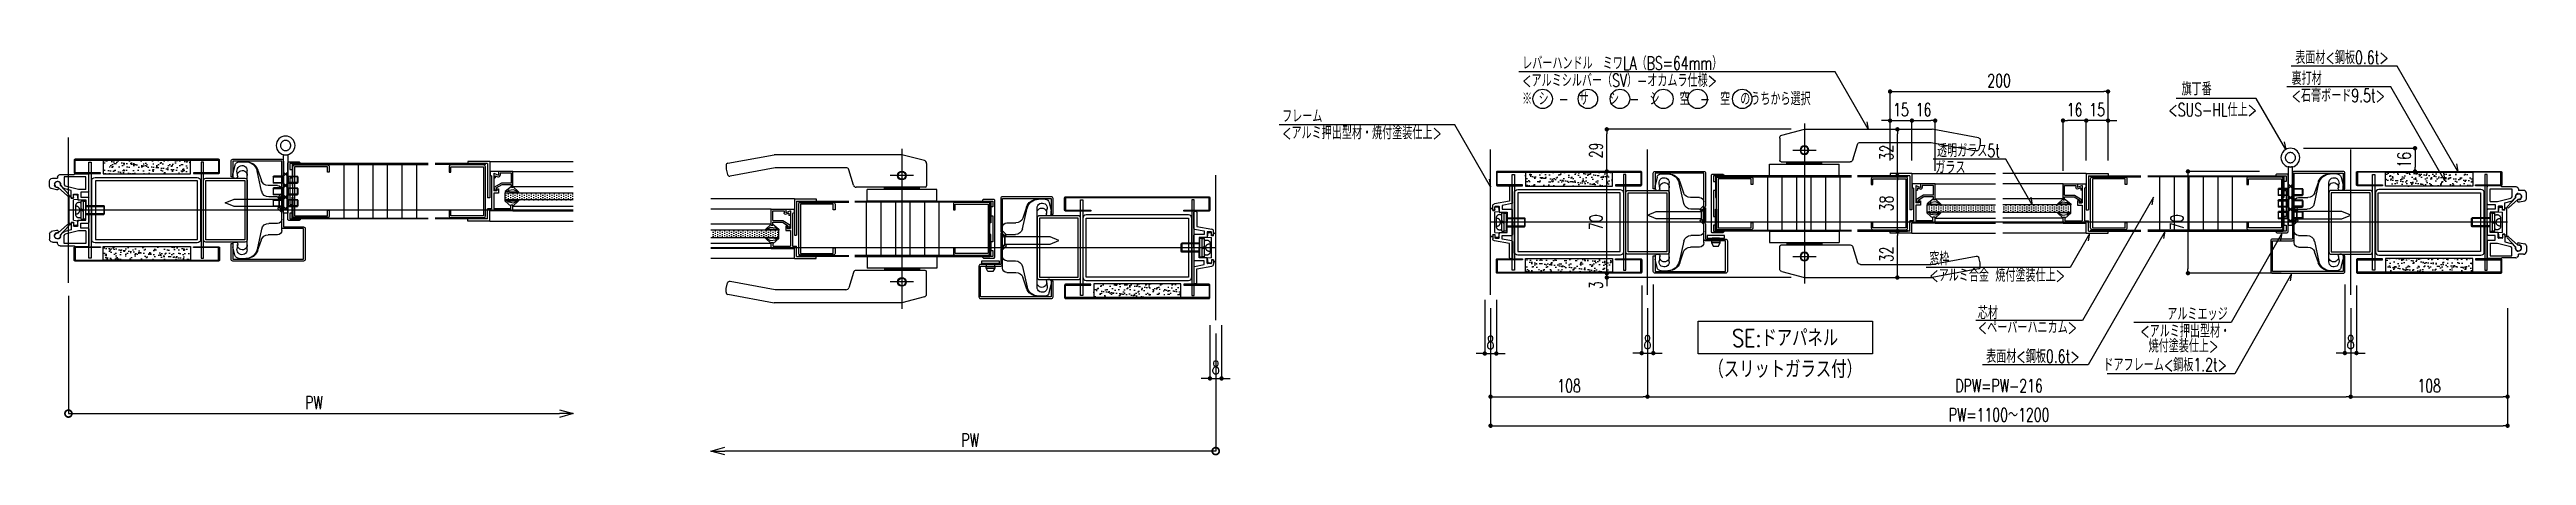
# Model space of a CAD drawing. Extents: x 21 to 47673, y 9 to 26406.
# Drawn here: x 1062 to 2767, y 17428 to 17707 of the extents above; entities that cross this region are included whole.
import ezdxf
from ezdxf.enums import TextEntityAlignment as Align

# ---------------------------------------------------------------- set-up
doc = ezdxf.new("R2010")
doc.units = 0
doc.header["$LTSCALE"] = 10
doc.header["$PDMODE"] = 35
doc.header["$PDSIZE"] = 5
doc.linetypes.add('HIDDEN', pattern=[9.525, 6.35, -3.175])
for name, color, linetype in [('_基準', 1, 'Continuous'), ('_文字', 3, 'Continuous'), ('_製品', 4, 'Continuous'), ('_製品寸法', 9, 'Continuous')]:
    doc.layers.add(name, color=color, linetype=linetype)
doc.styles.add('OKAMURA', font='simplex8.shx', dxfattribs={"width": 0.7, "bigfont": 'BIGFONT.shx'})
doc.dimstyles.new('OKAMURA-003', dxfattribs={"dimscale": 3, "dimtxt": 3, "dimasz": 1, "dimexe": 0, "dimexo": 3, "dimgap": 1, "dimtad": 1, "dimdec": 3, "dimdsep": 46, "dimtxsty": 'OKAMURA', "dimblk1": 'DOT', "dimblk2": 'DOT', "dimsah": 1, "dimcen": 0, "dimclrd": 9, "dimclre": 9, "dimclrt": 3, "dimadec": 0, "dimazin": 0, "dimtfac": 1, "dimtdec": 3, "dimtix": 1, "dimtmove": 2, "dimatfit": 3, "dimldrblk": 'NONE', "dimfxl": 0, "dimtolj": 1, "dimarcsym": 0})
pattern_1 = [(37.5, (-4388.2946, -2583.4344), (-0.160003, 4.8941324), [0, -3.8608, 0, -4.318, 0, -4.1275]), (7.5, (-4388.2946, -2583.4344), (4.495233, 7.168251), [0, -2.0828, 0, -3.4798, 0, -1.3335]), (327.5, (-4391.419, -2583.4344), (7.9099237, 0.014372), [0, -1.27, 0, -4.572, 0, -5.969]), (317.5, (-4391.419, -2583.4344), (7.6355645, 2.229293), [0, -0.635, 0, -2.9972, 0, -3.429])]

# ---------------------------------------------------------------- blocks, each defined once
blk = doc.blocks.new('P15BASE_TAYNAM_TV')
at = {"layer": '_基準'}
for p, q in [((64, -55), (64, 55)), ((56, 36.6), (72, 36.6)), ((56, -36.6), (72, -36.6))]:
    blk.add_line(p, q, dxfattribs=at)
at = {"layer": '_製品'}
for p, q in [((47, 45), (47, 29.6)), ((48.5, 46.9), (64, 51)), ((64, 51), (152, 51)), ((97.4, 30), (100.6, 40.6)), ((102.5, 42), (151.2, 42)), ((151.2, 42), (182.3, 36.3)), ((183.8, 45.1), (152, 51)), ((185, 41), (184, 37.3)), ((185, 43.7), (185, 41)), ((40, 19), (40, 27)), ((40, 27), (88, 27)), ((40, 19), (88, 19)), ((48, 28.6), (95.5, 28.6)), ((52, 27.5), (52, 28.5)), ((76, 28.5), (52, 28.5)), ((76, 27.5), (52, 27.5)), ((52.5, 27.3), (52.5, 27.5)), ((52.5, 27), (52.5, 27.3)), ((75.5, 27.3), (52.5, 27.3)), ((55, 28.6), (55, 28.5)), ((73, 28.6), (73, 28.5)), ((75.5, 27.3), (75.5, 27.5)), ((75.5, 27), (75.5, 27.3)), ((76, 27.5), (76, 28.5)), ((88, 19), (88, 27)), ((40, -19), (40, -27)), ((40, -19), (88, -19)), ((40, -27), (88, -27)), ((47, -45), (47, -29.6)), ((48, -28.6), (95.5, -28.6)), ((52, -27.5), (52, -28.5)), ((76, -27.5), (52, -27.5)), ((76, -28.5), (52, -28.5)), ((52.5, -27), (52.5, -27.3)), ((75.5, -27.3), (52.5, -27.3)), ((52.5, -27.3), (52.5, -27.5)), ((55, -28.6), (55, -28.5)), ((73, -28.6), (73, -28.5)), ((75.5, -27), (75.5, -27.3)), ((75.5, -27.3), (75.5, -27.5)), ((76, -27.5), (76, -28.5)), ((88, -19), (88, -27)), ((97.4, -30), (100.6, -40.6)), ((48.5, -46.9), (64, -51)), ((64, -51), (152, -51)), ((102.5, -42), (151.2, -42)), ((151.2, -42), (182.3, -36.3)), ((183.8, -45.1), (152, -51)), ((185, -41), (184, -37.3)), ((185, -43.7), (185, -41))]:
    blk.add_line(p, q, dxfattribs=at)
for centre, radius in [((64, 36.6), 3), ((64, 36.6), 2.55), ((64, -36.6), 3), ((64, -36.6), 2.55)]:
    blk.add_circle(centre, radius, dxfattribs=at)
for centre, radius, start, end in [((49, 45), 2, 104.8265, 180), ((102.5, 40), 2, 90, 162.8973), ((182.6, 37.7), 1.5, 259.5352, 345), ((183.5, 43.7), 1.5, 0, 79.5352), ((48, 29.6), 1, 180, 270), ((95.5, 30.6), 2, 270, 342.8973), ((48, -29.6), 1, 90, 180), ((95.5, -30.6), 2, 17.1027, 90), ((49, -45), 2, 180, 255.1735), ((102.5, -40), 2, 197.1027, 270), ((182.6, -37.7), 1.5, 15, 100.4648), ((183.5, -43.7), 1.5, 280.4648, 0)]:
    blk.add_arc(centre, radius, start, end, dxfattribs=at)
blk = doc.blocks.new('_DOT')
at = {"color": 0, "linetype": 'ByBlock'}
blk.add_line((-0.5, 0), (-1, 0), dxfattribs=at)
at = {"color": 0, "linetype": 'ByBlock', "const_width": 0.5}
blk.add_lwpolyline([(-0.25, 0, 1), (0.25, 0, 1)], format="xyb", close=True, dxfattribs=at)
blk = doc.blocks.new('*D2278')
at = {"layer": '_製品寸法', "color": 9, "lineweight": -2, "transparency": 16777216}
for p, q in [((0, -59), (0, -140)), ((700, -59), (700, -140)), ((3, -140), (697, -140))]:
    blk.add_line(p, q, dxfattribs=at)
at = {"layer": 'Defpoints', "color": 0, "transparency": 16777216}
for p in [(0, -50), (700, -50), (700, -140)]:
    blk.add_point(p, dxfattribs=at)
at = {"layer": '_製品寸法', "color": 9, "lineweight": -2, "transparency": 16777216, "xscale": 3, "yscale": 3, "zscale": 3, "rotation": 180}
blk.add_blockref('_DOT', (0, -140), dxfattribs=at)
at = {"layer": '_製品寸法', "color": 9, "lineweight": -2, "transparency": 16777216, "xscale": 3, "yscale": 3, "zscale": 3}
blk.add_blockref('_DOT', (700, -140), dxfattribs=at)
at = {"layer": '_製品寸法', "color": 3, "transparency": 16777216, "insert": (350, -132.5), "char_height": 9, "attachment_point": 5, "style": 'OKAMURA'}
blk.add_mtext('\\A1;PW=1100～1200', dxfattribs=at)
blk = doc.blocks.new('_None')
blk = doc.blocks.new('*D2279')
at = {"layer": '_製品寸法', "color": 9, "lineweight": -2, "transparency": 16777216}
for p, q in [((0, -59), (0, -120)), ((108, -59), (108, -120)), ((3, -120), (105, -120))]:
    blk.add_line(p, q, dxfattribs=at)
at = {"layer": 'Defpoints', "color": 0, "transparency": 16777216}
for p in [(0, -50), (108, -50), (108, -120)]:
    blk.add_point(p, dxfattribs=at)
at = {"layer": '_製品寸法', "color": 9, "lineweight": -2, "transparency": 16777216, "xscale": 3, "yscale": 3, "zscale": 3, "rotation": 180}
blk.add_blockref('_DOT', (0, -120), dxfattribs=at)
at = {"layer": '_製品寸法', "color": 9, "lineweight": -2, "transparency": 16777216, "xscale": 3, "yscale": 3, "zscale": 3}
blk.add_blockref('_DOT', (108, -120), dxfattribs=at)
at = {"layer": '_製品寸法', "color": 3, "transparency": 16777216, "insert": (54, -112.5), "char_height": 9, "attachment_point": 5, "style": 'OKAMURA'}
blk.add_mtext('\\A1;108', dxfattribs=at)
blk = doc.blocks.new('*D2280')
at = {"layer": '_製品寸法', "color": 9, "lineweight": -2, "transparency": 16777216}
for p, q in [((108, -59), (108, -120)), ((592, -59), (592, -120)), ((111, -120), (589, -120))]:
    blk.add_line(p, q, dxfattribs=at)
at = {"layer": 'Defpoints', "color": 0, "transparency": 16777216}
for p in [(108, -50), (592, -50), (592, -120)]:
    blk.add_point(p, dxfattribs=at)
at = {"layer": '_製品寸法', "color": 9, "lineweight": -2, "transparency": 16777216, "xscale": 3, "yscale": 3, "zscale": 3, "rotation": 180}
blk.add_blockref('_DOT', (108, -120), dxfattribs=at)
at = {"layer": '_製品寸法', "color": 9, "lineweight": -2, "transparency": 16777216, "xscale": 3, "yscale": 3, "zscale": 3}
blk.add_blockref('_DOT', (592, -120), dxfattribs=at)
at = {"layer": '_製品寸法', "color": 3, "transparency": 16777216, "insert": (350, -112.5), "char_height": 9, "attachment_point": 5, "style": 'OKAMURA'}
blk.add_mtext('\\A1;DPW=PW-216', dxfattribs=at)
blk = doc.blocks.new('*D2281')
at = {"layer": '_製品寸法', "color": 9, "lineweight": -2, "transparency": 16777216}
for p, q in [((592, -59), (592, -120)), ((700, -59), (700, -120)), ((595, -120), (697, -120))]:
    blk.add_line(p, q, dxfattribs=at)
at = {"layer": 'Defpoints', "color": 0, "transparency": 16777216}
for p in [(592, -50), (700, -50), (700, -120)]:
    blk.add_point(p, dxfattribs=at)
at = {"layer": '_製品寸法', "color": 9, "lineweight": -2, "transparency": 16777216, "xscale": 3, "yscale": 3, "zscale": 3, "rotation": 180}
blk.add_blockref('_DOT', (592, -120), dxfattribs=at)
at = {"layer": '_製品寸法', "color": 9, "lineweight": -2, "transparency": 16777216, "xscale": 3, "yscale": 3, "zscale": 3}
blk.add_blockref('_DOT', (700, -120), dxfattribs=at)
at = {"layer": '_製品寸法', "color": 3, "transparency": 16777216, "insert": (646, -112.5), "char_height": 9, "attachment_point": 5, "style": 'OKAMURA'}
blk.add_mtext('\\A1;108', dxfattribs=at)
blk = doc.blocks.new('*D2282')
at = {"layer": '_製品寸法', "color": 9, "lineweight": -2, "transparency": 16777216}
for p, q in [((104, -43.4), (104, -90)), ((112, -42.8), (112, -90)), ((101, -90), (98, -90)), ((104, -90), (112, -90)), ((115, -90), (118, -90))]:
    blk.add_line(p, q, dxfattribs=at)
at = {"layer": 'Defpoints', "color": 0, "transparency": 16777216}
for p in [(112, -33.8), (104, -34.4), (112, -90)]:
    blk.add_point(p, dxfattribs=at)
at = {"layer": '_製品寸法', "color": 9, "lineweight": -2, "transparency": 16777216, "xscale": 3, "yscale": 3, "zscale": 3}
blk.add_blockref('_DOT', (104, -90), dxfattribs=at)
at = {"layer": '_製品寸法', "color": 9, "lineweight": -2, "transparency": 16777216, "xscale": 3, "yscale": 3, "zscale": 3, "rotation": 180}
blk.add_blockref('_DOT', (112, -90), dxfattribs=at)
at = {"layer": '_製品寸法', "color": 3, "transparency": 16777216, "insert": (108, -82.5), "char_height": 9, "attachment_point": 5, "style": 'OKAMURA'}
blk.add_mtext('\\A1;8', dxfattribs=at)
blk = doc.blocks.new('*D2283')
at = {"layer": '_製品寸法', "color": 9, "lineweight": -2, "transparency": 16777216}
for p, q in [((588, -42.8), (588, -90)), ((596, -43.4), (596, -90)), ((585, -90), (582, -90)), ((596, -90), (588, -90)), ((599, -90), (602, -90))]:
    blk.add_line(p, q, dxfattribs=at)
at = {"layer": 'Defpoints', "color": 0, "transparency": 16777216}
for p in [(588, -33.8), (596, -34.4), (588, -90)]:
    blk.add_point(p, dxfattribs=at)
at = {"layer": '_製品寸法', "color": 9, "lineweight": -2, "transparency": 16777216, "xscale": 3, "yscale": 3, "zscale": 3}
blk.add_blockref('_DOT', (588, -90), dxfattribs=at)
at = {"layer": '_製品寸法', "color": 9, "lineweight": -2, "transparency": 16777216, "xscale": 3, "yscale": 3, "zscale": 3, "rotation": 180}
blk.add_blockref('_DOT', (596, -90), dxfattribs=at)
at = {"layer": '_製品寸法', "color": 3, "transparency": 16777216, "insert": (592, -82.5), "char_height": 9, "attachment_point": 5, "style": 'OKAMURA'}
blk.add_mtext('\\A1;8', dxfattribs=at)
blk = doc.blocks.new('*D2284')
at = {"layer": '_製品寸法', "color": 9, "lineweight": -2, "transparency": 16777216}
for p, q in [((559.5, 51), (636.3, 51)), ((605.6, 35), (636.3, 35)), ((636.3, 48), (636.3, 38))]:
    blk.add_line(p, q, dxfattribs=at)
at = {"layer": 'Defpoints', "color": 0, "transparency": 16777216}
for p in [(550.5, 51), (596.6, 35), (636.3, 35)]:
    blk.add_point(p, dxfattribs=at)
at = {"layer": '_製品寸法', "color": 9, "lineweight": -2, "transparency": 16777216, "xscale": 3, "yscale": 3, "zscale": 3}
for p, rotation in [((636.3, 51), 90), ((636.3, 35), 270)]:
    blk.add_blockref('_DOT', p, dxfattribs=dict(at, rotation=rotation))
at = {"layer": '_製品寸法', "color": 3, "transparency": 16777216, "insert": (628.8, 43), "char_height": 9, "attachment_point": 5, "rotation": 90, "style": 'OKAMURA'}
blk.add_mtext('\\A1;16', dxfattribs=at)
blk = doc.blocks.new('*D2285')
at = {"layer": '_製品寸法', "color": 9, "lineweight": -2, "transparency": 16777216}
for p, q in [((529.2, 35), (480, 35)), ((480, 32), (480, -32)), ((544.2, -35), (480, -35))]:
    blk.add_line(p, q, dxfattribs=at)
at = {"layer": 'Defpoints', "color": 0, "transparency": 16777216}
for p in [(538.2, 35), (480, -35), (553.2, -35)]:
    blk.add_point(p, dxfattribs=at)
at = {"layer": '_製品寸法', "color": 9, "lineweight": -2, "transparency": 16777216, "xscale": 3, "yscale": 3, "zscale": 3}
for p, rotation in [((480, 35), 90), ((480, -35), 270)]:
    blk.add_blockref('_DOT', p, dxfattribs=dict(at, rotation=rotation))
at = {"layer": '_製品寸法', "color": 3, "transparency": 16777216, "insert": (472.5, 0), "char_height": 9, "attachment_point": 5, "rotation": 90, "style": 'OKAMURA'}
blk.add_mtext('\\A1;70', dxfattribs=at)
blk = doc.blocks.new('*D2286')
at = {"layer": '_製品寸法', "color": 9, "lineweight": -2, "transparency": 16777216}
for p, q in [((275, 42.5), (275, 90)), ((278, 90), (422, 90)), ((425, 42.5), (425, 90))]:
    blk.add_line(p, q, dxfattribs=at)
at = {"layer": 'Defpoints', "color": 0, "transparency": 16777216}
for p in [(425, 90), (275, 33.5), (425, 33.5)]:
    blk.add_point(p, dxfattribs=at)
at = {"layer": '_製品寸法', "color": 9, "lineweight": -2, "transparency": 16777216, "xscale": 3, "yscale": 3, "zscale": 3, "rotation": 180}
blk.add_blockref('_DOT', (275, 90), dxfattribs=at)
at = {"layer": '_製品寸法', "color": 9, "lineweight": -2, "transparency": 16777216, "xscale": 3, "yscale": 3, "zscale": 3}
blk.add_blockref('_DOT', (425, 90), dxfattribs=at)
at = {"layer": '_製品寸法', "color": 3, "transparency": 16777216, "insert": (350, 97.5), "char_height": 9, "attachment_point": 5, "style": 'OKAMURA'}
blk.add_mtext('\\A1;200', dxfattribs=at)
blk = doc.blocks.new('*D2287')
at = {"layer": '_製品寸法', "color": 9, "lineweight": -2, "transparency": 16777216}
for p, q in [((272, 70), (269, 70)), ((275, 42.5), (275, 70)), ((275, 70), (290, 70)), ((290, 42.5), (290, 70)), ((293, 70), (296, 70))]:
    blk.add_line(p, q, dxfattribs=at)
at = {"layer": 'Defpoints', "color": 0, "transparency": 16777216}
for p in [(290, 70), (275, 33.5), (290, 33.5)]:
    blk.add_point(p, dxfattribs=at)
at = {"layer": '_製品寸法', "color": 9, "lineweight": -2, "transparency": 16777216, "xscale": 3, "yscale": 3, "zscale": 3}
blk.add_blockref('_DOT', (275, 70), dxfattribs=at)
at = {"layer": '_製品寸法', "color": 9, "lineweight": -2, "transparency": 16777216, "xscale": 3, "yscale": 3, "zscale": 3, "rotation": 180}
blk.add_blockref('_DOT', (290, 70), dxfattribs=at)
at = {"layer": '_製品寸法', "color": 3, "transparency": 16777216, "insert": (282.5, 77.5), "char_height": 9, "attachment_point": 5, "style": 'OKAMURA'}
blk.add_mtext('\\A1;15', dxfattribs=at)
blk = doc.blocks.new('*D2288')
at = {"layer": '_製品寸法', "color": 9, "lineweight": -2, "transparency": 16777216}
for p, q in [((290, 42.5), (290, 70)), ((293, 70), (303, 70)), ((306, 35.5), (306, 70))]:
    blk.add_line(p, q, dxfattribs=at)
at = {"layer": 'Defpoints', "color": 0, "transparency": 16777216}
for p in [(306, 70), (290, 33.5), (306, 26.5)]:
    blk.add_point(p, dxfattribs=at)
at = {"layer": '_製品寸法', "color": 9, "lineweight": -2, "transparency": 16777216, "xscale": 3, "yscale": 3, "zscale": 3, "rotation": 180}
blk.add_blockref('_DOT', (290, 70), dxfattribs=at)
at = {"layer": '_製品寸法', "color": 9, "lineweight": -2, "transparency": 16777216, "xscale": 3, "yscale": 3, "zscale": 3}
blk.add_blockref('_DOT', (306, 70), dxfattribs=at)
at = {"layer": '_製品寸法', "color": 3, "transparency": 16777216, "insert": (298, 77.5), "char_height": 9, "attachment_point": 5, "style": 'OKAMURA'}
blk.add_mtext('\\A1;16', dxfattribs=at)
blk = doc.blocks.new('*D2289')
at = {"layer": '_製品寸法', "color": 9, "lineweight": -2, "transparency": 16777216}
for p, q in [((407, 70), (404, 70)), ((410, 42.5), (410, 70)), ((425, 70), (410, 70)), ((425, 42.5), (425, 70)), ((428, 70), (431, 70))]:
    blk.add_line(p, q, dxfattribs=at)
at = {"layer": 'Defpoints', "color": 0, "transparency": 16777216}
for p in [(410, 70), (410, 33.5), (425, 33.5)]:
    blk.add_point(p, dxfattribs=at)
at = {"layer": '_製品寸法', "color": 9, "lineweight": -2, "transparency": 16777216, "xscale": 3, "yscale": 3, "zscale": 3}
for p, rotation in [((410, 70), 359.9999999999997), ((425, 70), 179.9999999999997)]:
    blk.add_blockref('_DOT', p, dxfattribs=dict(at, rotation=rotation))
at = {"layer": '_製品寸法', "color": 3, "transparency": 16777216, "insert": (417.5, 77.5), "char_height": 9, "attachment_point": 5, "style": 'OKAMURA'}
blk.add_mtext('\\A1;15', dxfattribs=at)
blk = doc.blocks.new('*D2290')
at = {"layer": '_製品寸法', "color": 9, "lineweight": -2, "transparency": 16777216}
for p, q in [((394, 35.5), (394, 70)), ((407, 70), (397, 70)), ((410, 42.5), (410, 70))]:
    blk.add_line(p, q, dxfattribs=at)
at = {"layer": 'Defpoints', "color": 0, "transparency": 16777216}
for p in [(394, 70), (394, 26.5), (410, 33.5)]:
    blk.add_point(p, dxfattribs=at)
at = {"layer": '_製品寸法', "color": 9, "lineweight": -2, "transparency": 16777216, "xscale": 3, "yscale": 3, "zscale": 3}
for p, rotation in [((394, 70), 179.9999999999997), ((410, 70), 359.9999999999997)]:
    blk.add_blockref('_DOT', p, dxfattribs=dict(at, rotation=rotation))
at = {"layer": '_製品寸法', "color": 3, "transparency": 16777216, "insert": (402, 77.5), "char_height": 9, "attachment_point": 5, "style": 'OKAMURA'}
blk.add_mtext('\\A1;16', dxfattribs=at)
blk = doc.blocks.new('*D2291')
at = {"layer": '_製品寸法', "color": 9, "lineweight": -2, "transparency": 16777216}
for p, q in [((257.5, -6), (280, -6)), ((280, -35), (280, -9)), ((225, -38), (280, -38))]:
    blk.add_line(p, q, dxfattribs=at)
at = {"layer": 'Defpoints', "color": 0, "transparency": 16777216}
for p in [(248.5, -6), (280, -6), (216, -38)]:
    blk.add_point(p, dxfattribs=at)
at = {"layer": '_製品寸法', "color": 9, "lineweight": -2, "transparency": 16777216, "xscale": 3, "yscale": 3, "zscale": 3}
for p, rotation in [((280, -6), 90), ((280, -38), 270)]:
    blk.add_blockref('_DOT', p, dxfattribs=dict(at, rotation=rotation))
at = {"layer": '_製品寸法', "color": 3, "transparency": 16777216, "insert": (272.5, -22), "char_height": 9, "attachment_point": 5, "rotation": 90, "style": 'OKAMURA'}
blk.add_mtext('\\A1;32', dxfattribs=at)
blk = doc.blocks.new('*D2292')
at = {"layer": '_製品寸法', "color": 9, "lineweight": -2, "transparency": 16777216}
for p, q in [((257.5, 32), (280, 32)), ((280, -3), (280, 29)), ((257.5, -6), (280, -6))]:
    blk.add_line(p, q, dxfattribs=at)
at = {"layer": 'Defpoints', "color": 0, "transparency": 16777216}
for p in [(248.5, 32), (280, 32), (248.5, -6)]:
    blk.add_point(p, dxfattribs=at)
at = {"layer": '_製品寸法', "color": 9, "lineweight": -2, "transparency": 16777216, "xscale": 3, "yscale": 3, "zscale": 3}
for p, rotation in [((280, 32), 90), ((280, -6), 270)]:
    blk.add_blockref('_DOT', p, dxfattribs=dict(at, rotation=rotation))
at = {"layer": '_製品寸法', "color": 3, "transparency": 16777216, "insert": (272.5, 13), "char_height": 9, "attachment_point": 5, "rotation": 90, "style": 'OKAMURA'}
blk.add_mtext('\\A1;38', dxfattribs=at)
blk = doc.blocks.new('*D2293')
at = {"layer": '_製品寸法', "color": 9, "lineweight": -2, "transparency": 16777216}
for p, q in [((225, 64), (280, 64)), ((280, 35), (280, 61)), ((257.5, 32), (280, 32))]:
    blk.add_line(p, q, dxfattribs=at)
at = {"layer": 'Defpoints', "color": 0, "transparency": 16777216}
for p in [(216, 64), (280, 64), (248.5, 32)]:
    blk.add_point(p, dxfattribs=at)
at = {"layer": '_製品寸法', "color": 9, "lineweight": -2, "transparency": 16777216, "xscale": 3, "yscale": 3, "zscale": 3}
for p, rotation in [((280, 64), 90), ((280, 32), 270)]:
    blk.add_blockref('_DOT', p, dxfattribs=dict(at, rotation=rotation))
at = {"layer": '_製品寸法', "color": 3, "transparency": 16777216, "insert": (272.5, 48), "char_height": 9, "attachment_point": 5, "rotation": 90, "style": 'OKAMURA'}
blk.add_mtext('\\A1;32', dxfattribs=at)
blk = doc.blocks.new('*D2294')
at = {"layer": '_製品寸法', "color": 9, "lineweight": -2, "transparency": 16777216}
for p, q in [((80, -32), (80, -29)), ((94.4, -35), (80, -35)), ((80, -38), (80, -35)), ((207, -38), (80, -38)), ((80, -41), (80, -44))]:
    blk.add_line(p, q, dxfattribs=at)
at = {"layer": 'Defpoints', "color": 0, "transparency": 16777216}
for p in [(80, -35), (103.4, -35), (216, -38)]:
    blk.add_point(p, dxfattribs=at)
at = {"layer": '_製品寸法', "color": 9, "lineweight": -2, "transparency": 16777216, "xscale": 3, "yscale": 3, "zscale": 3}
for p, rotation in [((80, -35), 270), ((80, -38), 90)]:
    blk.add_blockref('_DOT', p, dxfattribs=dict(at, rotation=rotation))
at = {"layer": '_製品寸法', "color": 3, "transparency": 16777216, "insert": (72.5, -43.3), "char_height": 9, "attachment_point": 5, "rotation": 90, "style": 'OKAMURA'}
blk.add_mtext('\\A1;3', dxfattribs=at)
blk = doc.blocks.new('*D2295')
at = {"layer": '_製品寸法', "color": 9, "lineweight": -2, "transparency": 16777216}
for p, q in [((94.4, 35), (80, 35)), ((80, -32), (80, 32)), ((94.4, -35), (80, -35))]:
    blk.add_line(p, q, dxfattribs=at)
at = {"layer": 'Defpoints', "color": 0, "transparency": 16777216}
for p in [(80, 35), (103.4, 35), (103.4, -35)]:
    blk.add_point(p, dxfattribs=at)
at = {"layer": '_製品寸法', "color": 9, "lineweight": -2, "transparency": 16777216, "xscale": 3, "yscale": 3, "zscale": 3}
for p, rotation in [((80, 35), 90), ((80, -35), 270)]:
    blk.add_blockref('_DOT', p, dxfattribs=dict(at, rotation=rotation))
at = {"layer": '_製品寸法', "color": 3, "transparency": 16777216, "insert": (72.5, 0), "char_height": 9, "attachment_point": 5, "rotation": 90, "style": 'OKAMURA'}
blk.add_mtext('\\A1;70', dxfattribs=at)
blk = doc.blocks.new('*D2296')
at = {"layer": '_製品寸法', "color": 9, "lineweight": -2, "transparency": 16777216}
for p, q in [((207, 64), (80, 64)), ((80, 38), (80, 61)), ((94.4, 35), (80, 35))]:
    blk.add_line(p, q, dxfattribs=at)
at = {"layer": 'Defpoints', "color": 0, "transparency": 16777216}
for p in [(80, 64), (216, 64), (103.4, 35)]:
    blk.add_point(p, dxfattribs=at)
at = {"layer": '_製品寸法', "color": 9, "lineweight": -2, "transparency": 16777216, "xscale": 3, "yscale": 3, "zscale": 3}
for p, rotation in [((80, 64), 90), ((80, 35), 270)]:
    blk.add_blockref('_DOT', p, dxfattribs=dict(at, rotation=rotation))
at = {"layer": '_製品寸法', "color": 3, "transparency": 16777216, "insert": (72.5, 49.5), "char_height": 9, "attachment_point": 5, "rotation": 90, "style": 'OKAMURA'}
blk.add_mtext('\\A1;29', dxfattribs=at)
blk = doc.blocks.new('AUDIT_I_130227104929-0')
for p, q in [((0, 4), (0, -4)), ((0, 4), (0.3, 4)), ((0.3, 4), (0.3, -4)), ((0.3, 4), (2.3, 2)), ((2.7, 2), (2.7, -1.9)), ((8, 1.6), (2.7, 1.6)), ((2.8, 2), (7.8, 2)), ((8, 1.6), (7.8, 2)), ((7.8, 2), (7.8, -1.9)), ((8, -1.5), (8, 1.6)), ((0, -4), (0.3, -4)), ((0.3, -4), (2.3, -1.9)), ((8, -1.5), (2.7, -1.5)), ((2.8, -1.9), (7.8, -1.9)), ((8, -1.5), (7.8, -1.9))]:
    blk.add_line(p, q)
for centre, radius, start, end in [((2.5, 2.2), 0.3, 225, 315), ((2.8, 2.1), 0.101, 249.8874, 290.1126), ((2.5, -2.1), 0.3, 45, 135), ((2.8, -2), 0.101, 69.8874, 110.1126)]:
    blk.add_arc(centre, radius, start, end)
blk = doc.blocks.new('A$C04476BE7')
for p, q in [((-1.5, -15), (-1.5, 0)), ((-1.5, 0), (0, 0)), ((0, -13.5), (0, 0)), ((38, -13.5), (38, 0)), ((39.5, 0), (38, 0)), ((39.5, -15), (39.5, 0)), ((-1.5, -15), (5.5, -15)), ((0, -13.5), (7, -13.5)), ((5.5, -31), (5.5, -15)), ((7, -16.2), (7, -13.5)), ((29.6, -16.2), (7, -16.2)), ((38, -13.5), (14.5, -13.5)), ((14.5, -15), (14.5, -13.5)), ((39.5, -15), (14.5, -15)), ((30, -15.2), (29.6, -16.2)), ((32.5, -15.2), (30, -15.2)), ((32.5, -31), (32.5, -15.2)), ((5.5, -31), (9.5, -31)), ((17.8, -17.7), (7, -17.7)), ((7, -29.5), (7, -17.7)), ((7, -29.5), (9.5, -29.5)), ((8.8, -29.5), (12.2, -25.6)), ((8.8, -31), (12.5, -34.8)), ((9.5, -31), (9.5, -29.5)), ((10.9, -31.4), (11.4, -28.1)), ((12.5, -34.8), (10.9, -31.4)), ((11.4, -28.1), (12.3, -27.1)), ((12.5, -28.7), (12.2, -25.6)), ((17.8, -21), (17.8, -17.7)), ((20.7, -21), (17.8, -21)), ((18.5, -28.7), (18.8, -25.6)), ((22.2, -31), (18.5, -34.8)), ((18.5, -34.8), (20.1, -31.4)), ((19.6, -28.1), (18.7, -27.1)), ((22.2, -29.9), (18.8, -25.6)), ((31.4, -17.7), (19.3, -17.7)), ((21.5, -17.7), (19.3, -19)), ((19.3, -19.9), (19.3, -17.7)), ((19.9, -19.9), (19.3, -19)), ((20.7, -19.9), (19.3, -19.9)), ((20.1, -31.4), (19.6, -28.1)), ((21.1, -19.2), (19.9, -19.9)), ((20.7, -19.9), (20.7, -21)), ((23.5, -23.3), (21.1, -19.2)), ((24.6, -23), (21.5, -17.7)), ((21.5, -29.9), (23.5, -29.9)), ((21.5, -31), (21.5, -29.9)), ((21.5, -31), (32.5, -31)), ((23.5, -29.9), (23.5, -23.3)), ((24.6, -29.9), (24.6, -23)), ((24.6, -29.9), (31.4, -29.9)), ((28.2, -17.7), (28.2, -18.8)), ((29.7, -18.8), (28.2, -18.8)), ((29.7, -18.8), (29, -20.6)), ((31.4, -17.7), (30, -21)), ((32.5, -21), (30, -21)), ((31.4, -22.1), (30, -22.1)), ((31.4, -29.9), (31.4, -22.1))]:
    blk.add_line(p, q)
blk.add_arc((30, -21), 1.1, 157.0113, 270)
blk = doc.blocks.new('A$C32CB7D14')
at = {"layer": '_製品'}
for p, q in [((0, 19.5), (1, 20.5)), ((0, 19.5), (0, 1.5)), ((1.5, 20.5), (1, 20.5)), ((1.5, 18.7), (1.5, 20.5)), ((1.5, 18.7), (3, 18.7)), ((3, 18.7), (3, 21)), ((5.5, 21), (3, 21)), ((3, 17.5), (6, 17.8)), ((3, 17.5), (3, 3.5)), ((6, 17.8), (5.5, 21)), ((0, 1.5), (1, 0.5)), ((1.5, 0.5), (1, 0.5)), ((1.5, 2.2), (1.5, 0.5)), ((1.5, 2.2), (3, 2.2)), ((6, 3.2), (3, 3.5)), ((3, 2.2), (3, 0)), ((5.5, 0), (6, 3.2)), ((5.5, 0), (3, 0))]:
    blk.add_line(p, q, dxfattribs=at)
blk = doc.blocks.new('A$C72ED3FC6')
at = {"layer": '_製品'}
for p, q in [((0.5, 9.3), (0, 8.7)), ((12.8, 8.7), (0, 8.7)), ((0, 8.7), (0, 3.7)), ((12.8, 3.7), (0, 3.7)), ((0, 3.7), (0.5, 3.2)), ((12.8, 9.3), (0.5, 9.3)), ((0.5, 3.2), (0.5, 9.3)), ((12.8, 3.2), (0.5, 3.2)), ((12.8, 12.5), (14.4, 12.5)), ((12.8, 12.5), (12.8, 0)), ((14.4, 0), (12.8, 0)), ((14.4, 12.5), (14.4, 0)), ((16, 12.5), (14.4, 12.5)), ((14.4, 7.2), (16, 6.3)), ((14.4, 6.3), (16, 5.3)), ((16, 12.5), (16, 0)), ((14.4, 0), (16, 0))]:
    blk.add_line(p, q, dxfattribs=at)
at = {"layer": '_製品', "linetype": 'HIDDEN', "ltscale": 0.5}
blk.add_line((20, 3.7), (20, 8.7), dxfattribs=at)
for centre, radius, start, end in [((17.5, 9), 2.48, 353.0727, 128.2119), ((17.5, 3.5), 2.48, 231.7881, 6.9274), ((19.4, 6.5), 2.37, 74.4113, 185.2), ((19.4, 6), 2.37, 174.8002, 285.5887)]:
    blk.add_arc(centre, radius, start, end, dxfattribs=at)
blk = doc.blocks.new('A$C47657887')
at = {"layer": '_製品'}
for p, q in [((2.5, 6), (8.9, 0.2)), ((9.8, 1), (3.9, 7.4))]:
    blk.add_line(p, q, dxfattribs=at)
for centre, radius, start, end in [((2, 8), 2, 345.1323, 284.8682), ((9.3, 0.6), 0.6, 225, 45)]:
    blk.add_arc(centre, radius, start, end, dxfattribs=at)
blk = doc.blocks.new('P15CEUS枠')
at = {"layer": '_製品'}
for p, q in [((-13.5, 16.3), (-13.5, 20)), ((-11.5, 22), (-8, 22)), ((-10, 18.1), (-10, 17.1)), ((-7.8, 19.8), (-8.8, 19.6)), ((-8, 23), (-8, 22)), ((-7.6, 23.8), (-6.8, 24.3)), ((-6.2, 24.5), (3.5, 24.5)), ((-6, 18.3), (-6, 17.1)), ((-6, 17.1), (-4.3, 15.4)), ((11.5, 23), (-3.5, 23)), ((-3.5, 23), (-3.5, 17.5)), ((-3.5, 17.5), (-2.7, 16.6)), ((3.9, 24.9), (3.5, 24.5)), ((4.1, 25), (13, 25)), ((11.5, 14.3), (11.5, 23)), ((13.5, 12.8), (13.5, 24.5)), ((-8.6, 14.1), (-12.3, 14.8)), ((-7.8, 14.1), (-8.6, 14.1)), ((-7.8, 15.6), (-8.5, 15.6)), ((1.5, 13.5), (-2.9, 14.6)), ((6.5, 14.3), (-2.7, 16.6)), ((1.5, 8.8), (1.5, 13.5)), ((1.8, 8.5), (2.7, 8.5)), ((3, 8.8), (3, 10.7)), ((3.3, 11), (5.7, 11)), ((6, 10.7), (6, 7)), ((6, 7), (11.5, 7)), ((11.5, 14.3), (6.5, 14.3)), ((8, 12.3), (8, 9)), ((13, 12.3), (8, 12.3)), ((8, 9), (13, 9)), ((11.5, 7), (11.5, 0.3)), ((11.5, 0.3), (11.8, 0)), ((11.5, -0.3), (11.8, 0)), ((13.5, 0.3), (13.2, 0)), ((13.2, 0), (13.5, -0.3)), ((13.5, 0.3), (13.5, 8.5)), ((-13.5, -16.3), (-13.5, -20)), ((-8.6, -14.1), (-12.3, -14.8)), ((-7.8, -14.1), (-8.6, -14.1)), ((-7.8, -15.6), (-8.5, -15.6)), ((-6, -17.1), (-4.3, -15.4)), ((-3.5, -17.5), (-2.7, -16.6)), ((1.5, -13.5), (-2.9, -14.6)), ((6.5, -14.3), (-2.7, -16.6)), ((1.5, -8.8), (1.5, -13.5)), ((1.8, -8.5), (2.7, -8.5)), ((3, -8.8), (3, -10.7)), ((3.3, -11), (5.7, -11)), ((6, -7), (11.5, -7)), ((6, -10.7), (6, -7)), ((11.5, -14.3), (6.5, -14.3)), ((8, -9), (13, -9)), ((8, -12.3), (8, -9)), ((13, -12.3), (8, -12.3)), ((11.5, -7), (11.5, -0.3)), ((11.5, -14.3), (11.5, -23)), ((13.5, -0.3), (13.5, -8.5)), ((13.5, -12.8), (13.5, -24.5)), ((13.5, -12.8), (13.5, -24.5)), ((-11.5, -22), (-8, -22)), ((-10, -18.1), (-10, -17.1)), ((-7.8, -19.8), (-8.8, -19.6)), ((-8, -23), (-8, -22)), ((-7.6, -23.8), (-6.8, -24.3)), ((-6.2, -24.5), (3.5, -24.5)), ((-6, -18.3), (-6, -17.1)), ((-3.5, -23), (-3.5, -17.5)), ((11.5, -23), (-3.5, -23)), ((3.9, -24.9), (3.5, -24.5)), ((4.1, -25), (13, -25))]:
    blk.add_line(p, q, dxfattribs=at)
for centre, radius, start, end in [((-11.5, 20), 2, 90, 180), ((-8.5, 18.1), 1.5, 100, 180), ((-8.5, 17.1), 1.5, 180, 270), ((-7, 23), 1, 123.6901, 180), ((-7.5, 18.3), 1.5, 0, 100), ((-6.2, 23.5), 1, 90, 123.6901), ((4.1, 24.7), 0.3, 90, 135), ((13, 24.5), 0.5, 0, 90), ((-12, 16.3), 1.5, 180, 260), ((-7.8, 14.9), 0.75, 270, 90), ((-2.2, 17.5), 3, 225, 255.5), ((1.8, 8.8), 0.3, 180, 270), ((2.7, 8.8), 0.3, 270, 0), ((3.3, 10.7), 0.3, 90, 180), ((5.7, 10.7), 0.3, 0, 90), ((13, 12.8), 0.5, 270, 0), ((13, 8.5), 0.5, 0, 90), ((-12, -16.3), 1.5, 100, 180), ((-8.5, -17.1), 1.5, 90, 180), ((-7.8, -14.9), 0.75, 270, 90), ((-2.2, -17.5), 3, 104.5, 135), ((1.8, -8.8), 0.3, 90, 180), ((2.7, -8.8), 0.3, 0, 90), ((3.3, -10.7), 0.3, 180, 270), ((5.7, -10.7), 0.3, 270, 360), ((13, -8.5), 0.5, 270, 0), ((13, -12.8), 0.5, 0, 90), ((-11.5, -20), 2, 180, 270), ((-8.5, -18.1), 1.5, 180, 260), ((-7, -23), 1, 180, 236.3099), ((-7.5, -18.3), 1.5, 260, 360), ((-6.2, -23.5), 1, 236.3099, 270), ((4.1, -24.7), 0.3, 225, 270), ((13, -24.5), 0.5, 270, 0)]:
    blk.add_arc(centre, radius, start, end, dxfattribs=at)
for name, p in [('A$C47657887', (-10, 9.7)), ('A$C32CB7D14', (0, -10.5))]:
    blk.add_blockref(name, p, dxfattribs=at)
at = {"layer": '_製品', "xscale": -1}
blk.add_blockref('A$C72ED3FC6', (24.3, -6.3), dxfattribs=at)
at = {"layer": '_製品', "xscale": -1, "rotation": 180}
blk.add_blockref('A$C47657887', (-10, -9.7), dxfattribs=at)
blk = doc.blocks.new('A$C46606B5D')
at = {"layer": '_製品'}
for p, q in [((0, 17.8), (0.5, 21)), ((3, 17.5), (0, 17.8)), ((0.5, 21), (3, 21)), ((3, 18.8), (3, 21)), ((4.5, 18.8), (3, 18.8)), ((3, 17.5), (3, 3.5)), ((4.5, 18.8), (4.5, 20.5)), ((4.5, 20.5), (5, 20.5)), ((6, 19.5), (5, 20.5)), ((6, 19.5), (6, 1.5)), ((0, 3.2), (3, 3.5)), ((0.5, 0), (0, 3.2)), ((0.5, 0), (3, 0)), ((3, 2.3), (3, 0)), ((4.5, 2.3), (3, 2.3)), ((4.5, 2.3), (4.5, 0.5)), ((4.5, 0.5), (5, 0.5)), ((6, 1.5), (5, 0.5))]:
    blk.add_line(p, q, dxfattribs=at)
blk = doc.blocks.new('A$C79397D4C')
at = {"layer": '_製品'}
for p, q in [((0, 67.6), (0, 72.6)), ((23, 79.2), (2.5, 75.5)), ((3, 67.6), (3, 71.4)), ((3.6, 72), (8.4, 72)), ((9, 71.4), (9, 64)), ((26.2, 75.7), (13, 73.3)), ((13, 73.3), (13, 68)), ((23, 99), (23, 79.2)), ((24, 100), (26, 100)), ((27, 76.6), (27, 99)), ((0.6, 67), (2.4, 67)), ((9, 64), (20, 64)), ((9, 36), (20, 36)), ((9, 28.6), (9, 36)), ((13, 68), (26, 68)), ((20, 64), (20, 50.6)), ((20, 50.6), (20.6, 50)), ((20, 50.6), (20.6, 50)), ((20, 49.4), (20.6, 50)), ((20, 49.4), (20.6, 50)), ((20, 36), (20, 49.4)), ((27, 50.6), (26.4, 50)), ((27, 50.6), (26.4, 50)), ((27, 49.4), (26.4, 50)), ((27, 49.4), (26.4, 50)), ((27, 50.6), (27, 67)), ((27, 49.4), (27, 33)), ((0, 32.4), (0, 27.4)), ((0.6, 33), (2.4, 33)), ((23, 20.8), (2.5, 24.5)), ((3, 32.4), (3, 28.6)), ((3.6, 28), (8.4, 28)), ((13, 26.7), (13, 32)), ((13, 32), (26, 32)), ((26.2, 24.3), (13, 26.7)), ((23, 1), (23, 20.8)), ((24, 0), (26, 0)), ((27, 23.4), (27, 1))]:
    blk.add_line(p, q, dxfattribs=at)
for centre, radius, start, end in [((3, 72.6), 3, 100, 180), ((3.6, 71.4), 0.6, 90, 180), ((8.4, 71.4), 0.6, 0, 90), ((24, 99), 1, 90, 180), ((26, 99), 1, 0, 90), ((26, 76.6), 1, 280, 0), ((0.6, 67.6), 0.6, 180, 270), ((2.4, 67.6), 0.6, 270, 360), ((26, 67), 1, 0, 90), ((0.6, 32.4), 0.6, 90, 180), ((3, 27.4), 3, 180, 260), ((2.4, 32.4), 0.6, 0, 90), ((3.6, 28.6), 0.6, 180, 270), ((8.4, 28.6), 0.6, 270, 0), ((24, 1), 1, 180, 270), ((26, 33), 1, 270, 0), ((26, 1), 1, 270, 0), ((26, 23.4), 1, 0, 80)]:
    blk.add_arc(centre, radius, start, end, dxfattribs=at)
blk = doc.blocks.new('P15CEUG枠')
at = {"layer": '_製品', "xscale": -0.5, "yscale": 0.5, "zscale": 0.5}
blk.add_blockref('A$C79397D4C', (-1.5, -25), dxfattribs=at)
at = {"layer": '_製品'}
for name, p in [('A$C72ED3FC6', (-23.8, -6.3)), ('A$C46606B5D', (-6, -10.5))]:
    blk.add_blockref(name, p, dxfattribs=at)
blk = doc.blocks.new('BASE_BLOCK_DOOR_1')
at = {"layer": '_製品'}
h = blk.add_hatch(dxfattribs=at)
h.set_pattern_fill('AR-SAND', color=256, scale=0.1, style=0)
h.set_pattern_definition(pattern_1)
h.paths.add_polyline_path([(24, 24.9), (84, 24.9), (84, 34.4), (24, 34.4)])
h = blk.add_hatch(dxfattribs=at)
h.set_pattern_fill('AR-SAND', color=256, scale=0.1, style=0)
h.set_pattern_definition([(37.5, (-4872.2946, -2583.4344), (-0.1600031, 4.8941324), [0, -3.8608, 0, -4.318, 0, -4.1275]), (7.5, (-4872.2946, -2583.4344), (4.495233, 7.168251), [0, -2.0828, 0, -3.4798, 0, -1.3335]), (327.5, (-4875.419, -2583.4344), (7.9099237, 0.0143718), [0, -1.27, 0, -4.572, 0, -5.969]), (317.5, (-4875.419, -2583.4344), (7.6355645, 2.229293), [0, -0.635, 0, -2.9972, 0, -3.429])])
h.paths.add_polyline_path([(676, 24.9), (616, 24.9), (616, 34.4), (676, 34.4)])
h = blk.add_hatch(dxfattribs=at)
h.set_pattern_fill('DOTS', color=256, angle=90, style=0)
h.set_pattern_definition([(90, (-1440.852, -38.369), (1.5875, 0.79375), [0, -1.5875])])
edge = h.paths.add_edge_path()
edge.add_line((347.5, -7), (300.6, -7))
edge.add_line((300.6, -7), (300.6, -12))
edge.add_line((300.6, -12), (347.5, -12))
h = blk.add_hatch(dxfattribs=at)
h.set_pattern_fill('DOTS', color=256, angle=90, style=0)
h.set_pattern_definition([(90, (2274.2683, -38.369), (-1.5875, 0.79375), [0, -1.5875])])
edge = h.paths.add_edge_path()
edge.add_line((352.5, -7), (399.4, -7))
edge.add_line((399.4, -7), (399.4, -12))
edge.add_line((399.4, -12), (352.5, -12))
h = blk.add_hatch(dxfattribs=at)
h.set_pattern_fill('AR-SAND', color=256, scale=0.1, style=0)
h.set_pattern_definition(pattern_1)
h.paths.add_polyline_path([(24, -24.9), (84, -24.9), (84, -34.4), (24, -34.4)])
h = blk.add_hatch(dxfattribs=at)
h.set_pattern_fill('AR-SAND', color=256, scale=0.1, style=0)
h.set_pattern_definition([(37.5, (-4872.2946, -2676.4513), (-0.1600031, 4.8941324), [0, -3.8608, 0, -4.318, 0, -4.1275]), (7.5, (-4872.2946, -2676.451), (4.495233, 7.168251), [0, -2.0828, 0, -3.4798, 0, -1.3335]), (327.5, (-4875.419, -2676.4513), (7.9099237, 0.0143718), [0, -1.27, 0, -4.572, 0, -5.969]), (317.5, (-4875.419, -2676.451), (7.6355645, 2.229293), [0, -0.635, 0, -2.9972, 0, -3.429])])
h.paths.add_polyline_path([(676, -24.9), (616, -24.9), (616, -34.4), (676, -34.4)])
for p, q in [((114.6, 31), (113.2, 25.3)), ((113.2, 23), (113.2, 25.3)), ((114.2, 22), (115.5, 22)), ((116.5, 23.1), (116, 26.8)), ((117.5, 33.3), (122.7, 33.3)), ((123, 27.2), (123, 23.9)), ((123, 27.2), (123, -27.2)), ((123, 23.9), (123, -27.2)), ((133, 13), (129.8, 27.1)), ((130.2, 27.9), (132.8, 20.4)), ((567, 13), (570.2, 27.1)), ((569.8, 27.9), (567.2, 20.4)), ((577, 27.2), (577, 23.9)), ((577, 27.2), (577, -27.2)), ((577, 23.9), (577, -27.2)), ((582.5, 33.3), (577.3, 33.3)), ((583.5, 23.1), (584, 26.8)), ((585.8, 22), (584.5, 22)), ((585.4, 31), (586.8, 25.3)), ((586.8, 23), (586.8, 25.3)), ((143.8, 17), (137.5, 17)), ((143.8, 9.1), (137.9, 9.1)), ((146.8, 14), (146.8, -14)), ((190.5, -31.4), (190.5, 5.4)), ((200.5, -31.4), (200.5, 5.4)), ((210.5, -31.4), (210.5, 5.4)), ((220.5, -31.4), (220.5, 5.4)), ((230.5, -31.4), (230.5, 5.4)), ((240.5, -31.4), (240.5, 5.4)), ((252.5, 6), (287, 6)), ((287, 5.4), (252.5, 5.4)), ((287, 5.4), (287, 6)), ((290, 7.5), (347.5, 7.5)), ((306, 0.5), (347.5, 0.5)), ((410, 7.5), (352.5, 7.5)), ((394, 0.5), (352.5, 0.5)), ((413, 6), (447.5, 6)), ((413, 5.4), (413, 6)), ((413, 5.4), (447.5, 5.4)), ((460.5, -31.4), (460.5, 5.4)), ((470.5, -31.4), (470.5, 5.4)), ((480.5, -31.4), (480.5, 5.4)), ((490.5, -31.4), (490.5, 5.4)), ((500.5, -31.4), (500.5, 5.4)), ((510.5, -31.4), (510.5, 5.4)), ((553.2, 14), (553.2, -14)), ((556.2, 17), (562.5, 17)), ((556.2, 9.1), (562.1, 9.1)), ((133, -13), (129.8, -27.1)), ((143.8, -17), (137.5, -17)), ((143.8, -9.1), (137.9, -9.1)), ((300.6, -6.2), (300.6, -7)), ((300.6, -12.8), (300.6, -12)), ((303.7, -6.5), (309.8, -6.5)), ((303.7, -12.5), (309.8, -12.5)), ((306, -2.8), (347.5, -2.8)), ((306, -16.2), (347.5, -16.2)), ((309.8, -6.5), (309.8, -7)), ((309.8, -12.5), (309.8, -12)), ((394, -2.8), (352.5, -2.8)), ((394, -16.2), (352.5, -16.2)), ((396.3, -6.5), (390.2, -6.5)), ((390.2, -6.5), (390.2, -7)), ((390.2, -12.5), (390.2, -12)), ((396.3, -12.5), (390.2, -12.5)), ((399.4, -6.2), (399.4, -7)), ((399.4, -12.8), (399.4, -12)), ((556.2, -9.1), (562.1, -9.1)), ((556.2, -17), (562.5, -17)), ((567, -13), (570.2, -27.1)), ((113.2, -23), (113.2, -25.3)), ((114.6, -31), (113.2, -25.3)), ((114.2, -22), (115.5, -22)), ((116.5, -23.1), (116, -26.8)), ((117.5, -33.3), (122.7, -33.3)), ((130.2, -27.9), (132.8, -20.4)), ((287, -31.4), (252.5, -31.4)), ((287, -32), (252.5, -32)), ((287, -31.4), (287, -32)), ((290, -33.5), (347.5, -33.5)), ((306, -26.5), (347.5, -26.5)), ((394, -26.5), (352.5, -26.5)), ((410, -33.5), (352.5, -33.5)), ((413, -31.4), (447.5, -31.4)), ((413, -31.4), (413, -32)), ((413, -32), (447.5, -32)), ((569.8, -27.9), (567.2, -20.4)), ((582.5, -33.3), (577.3, -33.3)), ((583.5, -23.1), (584, -26.8)), ((585.8, -22), (584.5, -22)), ((585.4, -31), (586.8, -25.3)), ((586.8, -23), (586.8, -25.3))]:
    blk.add_line(p, q, dxfattribs=at)
for points in [[(103.4, 35), (4.6, 35, 0.414214), (4, 34.4), (4, 25.8, 0.414214), (4.6, 25.2), (22, 25.2), (22, 25.8), (4.6, 25.8), (4.6, 34.4), (103.4, 34.4), (103.4, 25.8), (86, 25.8), (86, 25.2), (103.4, 25.2, 0.414214), (104, 25.8), (104, 34.4, 0.414214)], [(146.8, 11.5), (146.8, 1.6), (144.1, -1.2), (144.9, -2), (147.6, 0.7, 0.198912), (148, 1.6), (148, 11.5), (161.8, 11.5, 0.414214), (163, 12.7), (163, 33.8, 0.414214), (161.8, 35), (113.2, 35, 0.414214), (112, 33.8), (112, 23), (113.2, 23), (113.2, 33.8), (161.8, 33.8), (161.8, 12.7), (148, 12.7, 0.414214)], [(553.2, 11.5), (553.2, 1.6), (555.9, -1.2), (555.1, -2), (552.4, 0.7, -0.198912), (552, 1.6), (552, 11.5), (538.2, 11.5, -0.414214), (537, 12.7), (537, 33.8, -0.414214), (538.2, 35), (586.8, 35, -0.414214), (588, 33.8), (588, 23), (586.8, 23), (586.8, 33.8), (538.2, 33.8), (538.2, 12.7), (552, 12.7, -0.414214)], [(596.6, 35), (695.4, 35, -0.414214), (696, 34.4), (696, 25.8, -0.414214), (695.4, 25.2), (678, 25.2), (678, 25.8), (695.4, 25.8), (695.4, 34.4), (596.6, 34.4), (596.6, 25.8), (614, 25.8), (614, 25.2), (596.6, 25.2, -0.414214), (596, 25.8), (596, 34.4, -0.414214)], [(89.1, 22.5), (18.7, 22.5, 0.414214), (16.4, 20.2), (16.4, -20.2, 0.414214), (18.7, -22.5), (89.1, -22.5, 0.414214), (91.4, -20.2), (91.4, 20.2, 0.414214)], [(93, 20.4), (93, -20.4, 0.414214), (94.6, -22), (121.4, -22, 0.414214), (123, -20.4), (123, 20.4, 0.414214), (121.4, 22), (94.6, 22, 0.414214)], [(607, 20.4), (607, -20.4, -0.414214), (605.4, -22), (578.6, -22, -0.414214), (577, -20.4), (577, 20.4, -0.414214), (578.6, 22), (605.4, 22, -0.414214)], [(611.3, 22.5), (681.7, 22.5, -0.414214), (684, 20.2), (684, -20.2, -0.414214), (681.7, -22.5), (611.3, -22.5, -0.414214), (609, -20.2), (609, 20.2, -0.414214)], [(179.3, 5.1), (156.7, 5.1, 0.414214), (155.5, 3.9), (155.5, -29.9, 0.414214), (156.7, -31.1), (179.3, -31.1, 0.414214), (180.5, -29.9), (180.5, -26.1), (179.3, -26.1), (179.3, -29.9), (156.7, -29.9), (156.7, 3.9), (179.3, 3.9), (179.3, 0.1), (180.5, 0.1), (180.5, 3.9, 0.414214)], [(263.2, 5.1), (285.8, 5.1, -0.414214), (287, 3.9), (287, -29.9, -0.414214), (285.8, -31.1), (263.2, -31.1, -0.414214), (262, -29.9), (262, -26.1), (263.2, -26.1), (263.2, -29.9), (285.8, -29.9), (285.8, 3.9), (263.2, 3.9), (263.2, 0.1), (262, 0.1), (262, 3.9, -0.414214)], [(436.8, 5.1), (414.2, 5.1, 0.414214), (413, 3.9), (413, -29.9, 0.414214), (414.2, -31.1), (436.8, -31.1, 0.414214), (438, -29.9), (438, -26.1), (436.8, -26.1), (436.8, -29.9), (414.2, -29.9), (414.2, 3.9), (436.8, 3.9), (436.8, 0.1), (438, 0.1), (438, 3.9, 0.414214)], [(521.7, 5.1), (544.3, 5.1, -0.414214), (545.5, 3.9), (545.5, -29.9, -0.414214), (544.3, -31.1), (521.7, -31.1, -0.414214), (520.5, -29.9), (520.5, -26.1), (521.7, -26.1), (521.7, -29.9), (544.3, -29.9), (544.3, 3.9), (521.7, 3.9), (521.7, 0.1), (520.5, 0.1), (520.5, 3.9, -0.414214)], [(549, 2), (552, 2), (552, -38.2, 0.116963), (549, -38.2)], [(146.8, -33.8), (113.2, -33.8), (113.2, -23), (112, -23), (112, -33.8, 0.414214), (113.2, -35), (146.8, -35, 0.414214), (148, -33.8), (148, -11.6, 0.198912), (147.6, -10.7), (144.9, -8), (144.1, -8.8), (146.8, -11.6)], [(553.2, -33.8), (586.8, -33.8), (586.8, -23), (588, -23), (588, -33.8, -0.414214), (586.8, -35), (553.2, -35, -0.414214), (552, -33.8), (552, -11.6, -0.198912), (552.4, -10.7), (555.1, -8), (555.9, -8.8), (553.2, -11.6)], [(103.4, -35), (4.6, -35, -0.414214), (4, -34.4), (4, -25.8, -0.414214), (4.6, -25.2), (22, -25.2), (22, -25.8), (4.6, -25.8), (4.6, -34.4), (103.4, -34.4), (103.4, -25.8), (86, -25.8), (86, -25.2), (103.4, -25.2, -0.414214), (104, -25.8), (104, -34.4, -0.414214)], [(596.6, -35), (695.4, -35, 0.414214), (696, -34.4), (696, -25.8, 0.414214), (695.4, -25.2), (678, -25.2), (678, -25.8), (695.4, -25.8), (695.4, -34.4), (596.6, -34.4), (596.6, -25.8), (614, -25.8), (614, -25.2), (596.6, -25.2, 0.414214), (596, -25.8), (596, -34.4, 0.414214)]]:
    blk.add_lwpolyline(points, format="xyb", close=True, dxfattribs=at)
for points in [[(24, 24.9), (84, 24.9), (84, 34.4), (24, 34.4)], [(676, 24.9), (616, 24.9), (616, 34.4), (676, 34.4)], [(14.8, -33), (16.4, -33), (16.4, 33), (14.8, 33)], [(89.1, 20.2), (89.1, -20.2), (18.7, -20.2), (18.7, 20.2)], [(93, -33), (91.4, -33), (91.4, 33), (93, 33)], [(94.6, 20.4), (94.6, -20.4), (121.4, -20.4), (121.4, 20.4)], [(605.4, 20.4), (605.4, -20.4), (578.6, -20.4), (578.6, 20.4)], [(607, -33), (608.6, -33), (608.6, 33), (607, 33)], [(611, 20.2), (611, -20.2), (681.4, -20.2), (681.4, 20.2)], [(686, -33), (684.4, -33), (684.4, 33), (686, 33)], [(147.6, 0), (147.6, -10), (148, -10), (148, 0)], [(149, 11), (161, 11), (161, 9), (149, 9)], [(153.3, 16.5), (156.8, 16.5), (158, 14), (152, 14)], [(152, 14), (158, 14), (157.5, 11), (152.5, 11)], [(154.9, 2), (153.5, 2), (153.5, 6), (160.5, 6), (160.5, 6.6), (159.9, 7.2), (152.6, 7.2), (152, 6.6), (152, -32.6), (152.6, -33.2), (159.9, -33.2), (160.5, -32.6), (160.5, -32), (153.5, -32), (153.5, -28), (154.9, -28), (154.9, -22), (153.5, -22), (153.5, -4), (154.9, -4)], [(546.1, 2), (547.5, 2), (547.5, 6), (540.5, 6), (540.5, 6.6), (541.1, 7.2), (548.4, 7.2), (549, 6.6), (549, -32.6), (548.4, -33.2), (541.1, -33.2), (540.5, -32.6), (540.5, -32), (547.5, -32), (547.5, -28), (546.1, -28), (546.1, -22), (547.5, -22), (547.5, -4), (546.1, -4)], [(552.4, 0), (552.4, -10), (552, -10), (552, 0)], [(123, -2.5), (114, -2.5), (108, -5), (114, -7.5), (123, -7.5)], [(577, -2.5), (586, -2.5), (592, -5), (586, -7.5), (577, -7.5)], [(24, -24.9), (84, -24.9), (84, -34.4), (24, -34.4)], [(676, -24.9), (616, -24.9), (616, -34.4), (676, -34.4)]]:
    blk.add_lwpolyline(points, close=True, dxfattribs=at)
at = {"layer": '_製品', "linetype": 'HIDDEN'}
for points in [[(147.6, -10), (147.6, 0), (145.1, -2.5), (145.1, -7.5)], [(552.4, -10), (552.4, 0), (554.9, -2.5), (554.9, -7.5)], [(145.1, -2.5), (123, -2.5), (123, -7.5), (145.1, -7.5)], [(554.9, -2.5), (577, -2.5), (577, -7.5), (554.9, -7.5)]]:
    blk.add_lwpolyline(points, close=True, dxfattribs=at)
at = {"layer": '_製品'}
for points in [[(248.5, 6), (155.5, 6, 0.408367), (154.9, 5.4), (154.9, -9), (155.5, -9), (155.5, 5.4), (248.5, 5.4)], [(452.5, 6), (545.5, 6, -0.408367), (546.1, 5.4), (546.1, -9), (545.5, -9), (545.5, 5.4), (452.5, 5.4)], [(248.5, -32), (155.5, -32, -0.408733), (154.9, -31.4), (154.9, -17), (155.5, -17), (155.5, -31.4), (248.5, -31.4)], [(452.5, -32), (545.5, -32, 0.408733), (546.1, -31.4), (546.1, -17), (545.5, -17), (545.5, -31.4), (452.5, -31.4)]]:
    blk.add_lwpolyline(points, format="xyb", dxfattribs=at)
at = {"layer": '_製品', "elevation": 644.4}
blk.add_lwpolyline([(347.5, -7), (300.6, -7), (300.6, -12), (347.5, -12)], dxfattribs=at)
at = {"layer": '_製品'}
blk.add_lwpolyline([(352.5, -7), (399.4, -7), (399.4, -12), (352.5, -12)], dxfattribs=at)
blk.add_circle((550.5, -44.5), 6.5, dxfattribs=at)
at = {"layer": '_製品', "linetype": 'HIDDEN'}
blk.add_circle((550.5, -44.5), 3.5, dxfattribs=at)
at = {"layer": '_製品'}
for centre, radius, start, end in [((114.2, 23), 1, 180, 270), ((117.5, 30.3), 3, 90, 165.9638), ((115.5, 23), 1, 270, 7.2804), ((119.5, 27.2), 3.5, 0, 187.2804), ((119.7, 24), 3.3, 356.4155, 186.629), ((122, 25.3), 8, 12.7533, 90), ((122.7, 25.3), 8, 18.6456, 90), ((137.5, 22), 5, 198.6456, 270), ((562.5, 22), 5, 270, 341.3544), ((577.3, 25.3), 8, 90, 161.3544), ((578, 25.3), 8, 90, 167.2467), ((580.5, 27.2), 3.5, 352.7196, 180), ((580.3, 24), 3.3, 353.371, 183.5845), ((582.5, 30.3), 3, 14.0362, 90), ((584.5, 23), 1, 172.7196, 270), ((585.8, 23), 1, 270, 0), ((137.9, 14.1), 5, 192.7533, 270), ((143.8, 14), 3, 0, 90), ((143.8, 6.1), 3, 0, 90), ((556.2, 14), 3, 90, 180), ((556.2, 6.1), 3, 90, 180), ((562.1, 14.1), 5, 270, 347.2467), ((137.5, -22), 5, 90, 161.3544), ((137.9, -14.1), 5, 90, 167.2467), ((143.8, -6.1), 3, 270, 0), ((143.8, -14), 3, 270, 0), ((556.2, -6.1), 3, 180, 270), ((556.2, -14), 3, 180, 270), ((562.1, -14.1), 5, 12.7533, 90), ((562.5, -22), 5, 18.6456, 90), ((114.2, -23), 1, 90, 180), ((117.5, -30.3), 3, 194.0362, 270), ((115.5, -23), 1, 352.7196, 90), ((119.5, -27.2), 3.5, 172.7196, 0), ((119.7, -24), 3.3, 173.371, 3.5845), ((122, -25.3), 8, 270, 347.2467), ((122.7, -25.3), 8, 270, 341.3544), ((577.3, -25.3), 8, 198.6456, 270), ((578, -25.3), 8, 192.7533, 270), ((580.3, -24), 3.3, 176.4155, 6.629), ((580.5, -27.2), 3.5, 180, 7.2804), ((582.5, -30.3), 3, 270, 345.9638), ((584.5, -23), 1, 90, 187.2804), ((585.8, -23), 1, 0, 90)]:
    blk.add_arc(centre, radius, start, end, dxfattribs=at)
at = {"layer": '_製品', "xscale": -1}
for name, p in [('P15CEUG枠', (0, 0)), ('P15CEUS枠', (699.5, 0))]:
    blk.add_blockref(name, p, dxfattribs=at)
at = {"layer": '_製品', "xscale": -1, "rotation": 90}
blk.add_blockref('A$C04476BE7', (275, 6), dxfattribs=at)
at = {"layer": '_製品', "rotation": 270}
blk.add_blockref('A$C04476BE7', (425, 6), dxfattribs=at)
at = {"layer": '_製品', "yscale": 1.25, "zscale": 1.25}
for p, xscale in [((552, -5), -1.25), ((552, -13), -1.25), ((552, -21), -1.25), ((549, -5), 1.25), ((549, -13), 1.25), ((549, -21), 1.25)]:
    blk.add_blockref('AUDIT_I_130227104929-0', p, dxfattribs=dict(at, xscale=xscale))
blk = doc.blocks.new('*D2297')
at = {"layer": '_製品寸法', "color": 9, "lineweight": -2, "transparency": 16777216}
for p, q in [((-4, -53.4), (-4, -90.3)), ((4, -53.4), (4, -90.3)), ((-7, -90.3), (-10, -90.3)), ((-4, -90.3), (4, -90.3)), ((7, -90.3), (10, -90.3))]:
    blk.add_line(p, q, dxfattribs=at)
at = {"layer": 'Defpoints', "color": 0, "transparency": 16777216}
for p in [(-4, -44.4), (4, -44.4), (4, -90.3)]:
    blk.add_point(p, dxfattribs=at)
at = {"layer": '_製品寸法', "color": 9, "lineweight": -2, "transparency": 16777216, "xscale": 3, "yscale": 3, "zscale": 3}
blk.add_blockref('_DOT', (-4, -90.3), dxfattribs=at)
at = {"layer": '_製品寸法', "color": 9, "lineweight": -2, "transparency": 16777216, "xscale": 3, "yscale": 3, "zscale": 3, "rotation": 180}
blk.add_blockref('_DOT', (4, -90.3), dxfattribs=at)
at = {"layer": '_製品寸法', "color": 3, "transparency": 16777216, "insert": (0, -82.8), "char_height": 9, "attachment_point": 5, "style": 'OKAMURA'}
blk.add_mtext('\\A1;8', dxfattribs=at)
blk = doc.blocks.new('P15_BASE_SS_SE_G_US_CHOT')
at = {"layer": '_製品'}
h = blk.add_hatch(dxfattribs=at)
h.set_pattern_fill('AR-SAND', color=256, scale=0.1, style=0)
h.set_pattern_definition([(37.5, (-4846.01, -2583.4344), (-0.160003, 4.8941324), [0, -3.8608, 0, -4.318, 0, -4.1275]), (7.5, (-4846.01, -2583.4344), (4.495233, 7.168251), [0, -2.0828, 0, -3.4798, 0, -1.3335]), (327.5, (-4849.1343, -2583.4344), (7.9099237, 0.014372), [0, -1.27, 0, -4.572, 0, -5.969]), (317.5, (-4849.134, -2583.4344), (7.6355645, 2.229293), [0, -0.635, 0, -2.9972, 0, -3.429])])
h.paths.add_polyline_path([(24, 24.9), (84, 24.9), (84, 34.4), (24, 34.4)])
h = blk.add_hatch(dxfattribs=at)
h.set_pattern_fill('DOTS', color=256, angle=90, style=0)
h.set_pattern_definition([(90, (2300.5527, -38.369), (-1.5875, 0.79375), [0, -1.5875])])
edge = h.paths.add_edge_path()
edge.add_line((347.5, -7), (300.6, -7))
edge.add_line((300.6, -7), (300.6, -12))
edge.add_line((300.6, -12), (347.5, -12))
h = blk.add_hatch(dxfattribs=at)
h.set_pattern_fill('AR-SAND', color=256, scale=0.1, style=0)
h.set_pattern_definition([(37.5, (-4846.01, -2676.4513), (-0.160003, 4.8941324), [0, -3.8608, 0, -4.318, 0, -4.1275]), (7.5, (-4846.01, -2676.451), (4.495233, 7.168251), [0, -2.0828, 0, -3.4798, 0, -1.3335]), (327.5, (-4849.1343, -2676.4513), (7.9099237, 0.014372), [0, -1.27, 0, -4.572, 0, -5.969]), (317.5, (-4849.134, -2676.451), (7.6355645, 2.229293), [0, -0.635, 0, -2.9972, 0, -3.429])])
h.paths.add_polyline_path([(24, -24.9), (84, -24.9), (84, -34.4), (24, -34.4)])
at = {"layer": '_基準'}
blk.add_line((347.5, 0), (0, 0), dxfattribs=at)
at = {"layer": '_製品'}
for p, q in [((114.6, 31), (113.2, 25.3)), ((113.2, 23), (113.2, 25.3)), ((114.2, 22), (115.5, 22)), ((116.5, 23.1), (116, 26.8)), ((117.5, 33.3), (122.7, 33.3)), ((123, 27.2), (123, 23.9)), ((123, 27.2), (123, -27.2)), ((123, 23.9), (123, -27.2)), ((133, 13), (129.8, 27.1)), ((130.2, 27.9), (132.8, 20.4)), ((143.8, 17), (137.5, 17)), ((143.8, 9.1), (137.9, 9.1)), ((146.8, 14), (146.8, -14)), ((189.5, -31.4), (189.5, 5.4)), ((199.5, -31.4), (199.5, 5.4)), ((209.5, -31.4), (209.5, 5.4)), ((219.5, -31.4), (219.5, 5.4)), ((229.5, -31.4), (229.5, 5.4)), ((239.5, -31.4), (239.5, 5.4)), ((287, 6), (252.5, 6)), ((287, 5.4), (252.5, 5.4)), ((287, 5.4), (287, 6)), ((290, 7.5), (347.5, 7.5)), ((306, 0.5), (347.5, 0.5)), ((133, -13), (129.8, -27.1)), ((143.8, -17), (137.5, -17)), ((143.8, -9.1), (137.9, -9.1)), ((300.6, -6.2), (300.6, -7)), ((300.6, -12.8), (300.6, -12)), ((303.7, -6.5), (309.8, -6.5)), ((303.7, -12.5), (309.8, -12.5)), ((306, -2.8), (347.5, -2.8)), ((306, -16.2), (347.5, -16.2)), ((309.8, -6.5), (309.8, -7)), ((309.8, -12.5), (309.8, -12)), ((113.2, -23), (113.2, -25.3)), ((114.6, -31), (113.2, -25.3)), ((114.2, -22), (115.5, -22)), ((116.5, -23.1), (116, -26.8)), ((117.5, -33.3), (122.7, -33.3)), ((130.2, -27.9), (132.8, -20.4)), ((287, -31.4), (252.5, -31.4)), ((287, -32), (252.5, -32)), ((287, -31.4), (287, -32)), ((290, -33.5), (347.5, -33.5)), ((306, -26.5), (347.5, -26.5))]:
    blk.add_line(p, q, dxfattribs=at)
for points in [[(103.4, 35), (4.6, 35, 0.414214), (4, 34.4), (4, 25.8, 0.414214), (4.6, 25.2), (22, 25.2), (22, 25.8), (4.6, 25.8), (4.6, 34.4), (103.4, 34.4), (103.4, 25.8), (86, 25.8), (86, 25.2), (103.4, 25.2, 0.414214), (104, 25.8), (104, 34.4, 0.414214)], [(146.8, 11.5), (146.8, 1.6), (144.1, -1.2), (144.9, -2), (147.6, 0.7, 0.198912), (148, 1.6), (148, 11.5), (161.8, 11.5, 0.414214), (163, 12.7), (163, 33.8, 0.414214), (161.8, 35), (113.2, 35, 0.414214), (112, 33.8), (112, 23), (113.2, 23), (113.2, 33.8), (161.8, 33.8), (161.8, 12.7), (148, 12.7, 0.414214)], [(88.7, 22.5), (18.3, 22.5, 0.414214), (16, 20.2), (16, -20.2, 0.414214), (18.3, -22.5), (88.7, -22.5, 0.414214), (91, -20.2), (91, 20.2, 0.414214)], [(93, 20.4), (93, -20.4, 0.414214), (94.6, -22), (121.4, -22, 0.414214), (123, -20.4), (123, 20.4, 0.414214), (121.4, 22), (94.6, 22, 0.414214)], [(151, 2), (148, 2), (148, -38.2, -0.116963), (151, -38.2)], [(178.3, 5.1), (155.7, 5.1, 0.414214), (154.5, 3.9), (154.5, -29.9, 0.414214), (155.7, -31.1), (178.3, -31.1, 0.414214), (179.5, -29.9), (179.5, -26.1), (178.3, -26.1), (178.3, -29.9), (155.7, -29.9), (155.7, 3.9), (178.3, 3.9), (178.3, 0.1), (179.5, 0.1), (179.5, 3.9, 0.414214)], [(263.2, 5.1), (285.8, 5.1, -0.414214), (287, 3.9), (287, -29.9, -0.414214), (285.8, -31.1), (263.2, -31.1, -0.414214), (262, -29.9), (262, -26.1), (263.2, -26.1), (263.2, -29.9), (285.8, -29.9), (285.8, 3.9), (263.2, 3.9), (263.2, 0.1), (262, 0.1), (262, 3.9, -0.414214)], [(146.8, -33.8), (113.2, -33.8), (113.2, -23), (112, -23), (112, -33.8, 0.414214), (113.2, -35), (146.8, -35, 0.414214), (148, -33.8), (148, -11.6, 0.198912), (147.6, -10.7), (144.9, -8), (144.1, -8.8), (146.8, -11.6)], [(103.4, -35), (4.6, -35, -0.414214), (4, -34.4), (4, -25.8, -0.414214), (4.6, -25.2), (22, -25.2), (22, -25.8), (4.6, -25.8), (4.6, -34.4), (103.4, -34.4), (103.4, -25.8), (86, -25.8), (86, -25.2), (103.4, -25.2, -0.414214), (104, -25.8), (104, -34.4, -0.414214)]]:
    blk.add_lwpolyline(points, format="xyb", close=True, dxfattribs=at)
for points in [[(24, 24.9), (84, 24.9), (84, 34.4), (24, 34.4)], [(14, -33), (15.6, -33), (15.6, 33), (14, 33)], [(88.9, 20.2), (88.9, -20.2), (18.6, -20.2), (18.6, 20.2)], [(93, -33), (91.4, -33), (91.4, 33), (93, 33)], [(94.6, 20.4), (94.6, -20.4), (121.4, -20.4), (121.4, 20.4)], [(147.6, 0), (147.6, -10), (148, -10), (148, 0)], [(153.9, 2), (152.5, 2), (152.5, 6), (159.5, 6), (159.5, 6.6), (158.9, 7.2), (151.6, 7.2), (151, 6.6), (151, -32.6), (151.6, -33.2), (158.9, -33.2), (159.5, -32.6), (159.5, -32), (152.5, -32), (152.5, -28), (153.9, -28), (153.9, -22), (152.5, -22), (152.5, -4), (153.9, -4)], [(123, -2.5), (114, -2.5), (108, -5), (114, -7.5), (123, -7.5)], [(24, -24.9), (84, -24.9), (84, -34.4), (24, -34.4)]]:
    blk.add_lwpolyline(points, close=True, dxfattribs=at)
at = {"layer": '_製品', "linetype": 'HIDDEN'}
for points in [[(147.6, -10), (147.6, 0), (145.1, -2.5), (145.1, -7.5)], [(145.1, -2.5), (123, -2.5), (123, -7.5), (145.1, -7.5)]]:
    blk.add_lwpolyline(points, close=True, dxfattribs=at)
at = {"layer": '_製品'}
for points in [[(247.5, 6), (154.5, 6, 0.408367), (153.9, 5.4), (153.9, -9), (154.5, -9), (154.5, 5.4), (247.5, 5.4)], [(247.5, -32), (154.5, -32, -0.408733), (153.9, -31.4), (153.9, -17), (154.5, -17), (154.5, -31.4), (247.5, -31.4)]]:
    blk.add_lwpolyline(points, format="xyb", dxfattribs=at)
blk.add_lwpolyline([(347.5, -7), (300.6, -7), (300.6, -12), (347.5, -12)], dxfattribs=at)
blk.add_circle((149.5, -44.5), 6.5, dxfattribs=at)
at = {"layer": '_製品', "linetype": 'HIDDEN'}
blk.add_circle((149.5, -44.5), 3.5, dxfattribs=at)
at = {"layer": '_製品'}
for centre, radius, start, end in [((114.2, 23), 1, 180, 270), ((117.5, 30.3), 3, 90, 165.9638), ((115.5, 23), 1, 270, 7.2804), ((119.5, 27.2), 3.5, 0, 187.2804), ((119.7, 24), 3.3, 356.4155, 186.629), ((122, 25.3), 8, 12.7533, 90), ((122.7, 25.3), 8, 18.6456, 90), ((137.5, 22), 5, 198.6456, 270), ((137.9, 14.1), 5, 192.7533, 270), ((143.8, 14), 3, 0, 90), ((143.8, 6.1), 3, 0, 90), ((137.5, -22), 5, 90, 161.3544), ((137.9, -14.1), 5, 90, 167.2467), ((143.8, -6.1), 3, 270, 0), ((143.8, -14), 3, 270, 0), ((114.2, -23), 1, 90, 180), ((117.5, -30.3), 3, 194.0362, 270), ((115.5, -23), 1, 352.7196, 90), ((119.5, -27.2), 3.5, 172.7196, 0), ((119.7, -24), 3.3, 173.371, 3.5845), ((122, -25.3), 8, 270, 347.2467), ((122.7, -25.3), 8, 270, 341.3544)]:
    blk.add_arc(centre, radius, start, end, dxfattribs=at)
blk.add_blockref('P15CEUS枠', (0.5, 0), dxfattribs=at)
at = {"layer": '_製品', "xscale": -1, "rotation": 90}
blk.add_blockref('A$C04476BE7', (275, 6), dxfattribs=at)
at = {"layer": '_製品', "yscale": 1.25, "zscale": 1.25}
for p, xscale in [((151, -5), -1.25), ((151, -13), -1.25), ((151, -21), -1.25), ((148, -5), 1.25), ((148, -13), 1.25), ((148, -21), 1.25)]:
    blk.add_blockref('AUDIT_I_130227104929-0', p, dxfattribs=dict(at, xscale=xscale))
blk = doc.blocks.new('_DotSmall')
at = {"color": 0, "const_width": 0.5}
blk.add_lwpolyline([(-0.0625, 0, 1), (0.0625, 0, 1)], format="xyb", close=True, dxfattribs=at)
blk = doc.blocks.new('_Open30')
at = {"color": 0, "linetype": 'ByBlock', "lineweight": -2}
for p, q in [((-1, 0.27), (0, 0)), ((0, 0), (-1, -0.27)), ((0, 0), (-1, 0))]:
    blk.add_line(p, q, dxfattribs=at)
blk = doc.blocks.new('*D329')
at = {"layer": '_製品寸法', "color": 9, "lineweight": -2, "transparency": 16777216}
for p, q in [((0, -59), (0, -140)), ((0, -140), (337.9, -140))]:
    blk.add_line(p, q, dxfattribs=at)
at = {"layer": 'Defpoints', "color": 0, "transparency": 16777216}
for p in [(347.5, -33.5), (0, -50), (347.5, -140)]:
    blk.add_point(p, dxfattribs=at)
at = {"layer": '_製品寸法', "color": 9, "lineweight": -2, "transparency": 16777216, "xscale": 9.600000000000001, "yscale": 9.600000000000001, "zscale": 9.600000000000001, "rotation": 180}
blk.add_blockref('_DotSmall', (0, -140), dxfattribs=at)
at = {"layer": '_製品寸法', "color": 9, "lineweight": -2, "transparency": 16777216, "xscale": 9.600000000000001, "yscale": 9.600000000000001, "zscale": 9.600000000000001}
blk.add_blockref('_Open30', (347.5, -140), dxfattribs=at)
at = {"layer": '_製品寸法', "color": 3, "transparency": 16777216, "insert": (169, -132.5), "char_height": 9, "attachment_point": 5, "style": 'OKAMURA'}
blk.add_mtext('\\A1;PW', dxfattribs=at)
blk = doc.blocks.new('*U272')
at = {"layer": '_製品'}
h = blk.add_hatch(dxfattribs=at)
h.set_pattern_fill('AR-SAND', color=256, scale=0.1, style=0)
h.set_pattern_definition([(37.5, (-5235.0402, -2583.4344), (-0.160003, 4.8941324), [0, -3.8608, 0, -4.318, 0, -4.1275]), (7.5, (-5235.04, -2583.4344), (4.495233, 7.168251), [0, -2.0828, 0, -3.4798, 0, -1.3335]), (327.5, (-5238.1644, -2583.4344), (7.9099237, 0.014372), [0, -1.27, 0, -4.572, 0, -5.969]), (317.5, (-5238.1644, -2583.4344), (7.6355645, 2.229293), [0, -0.635, 0, -2.9972, 0, -3.429])])
h.paths.add_polyline_path([(-24, 24.9), (-84, 24.9), (-84, 34.4), (-24, 34.4)])
h = blk.add_hatch(dxfattribs=at)
h.set_pattern_fill('DOTS', color=256, angle=90, style=0)
h.set_pattern_definition([(90, (-2287.5975, -38.369), (1.5875, 0.79375), [0, -1.5875])])
edge = h.paths.add_edge_path()
edge.add_line((-347.5, -7), (-300.6, -7))
edge.add_line((-300.6, -7), (-300.6, -12))
edge.add_line((-300.6, -12), (-347.5, -12))
at = {"layer": '_基準'}
blk.add_line((0, 0), (-347.5, 0), dxfattribs=at)
at = {"layer": '_製品'}
for p, q in [((-133, 13), (-129.8, 27.1)), ((-130.2, 27.9), (-132.8, 20.4)), ((-123, 27.2), (-123, 23.9)), ((-123, 27.2), (-123, -27.2)), ((-123, 23.9), (-123, -27.2)), ((-117.5, 33.3), (-122.7, 33.3)), ((-116.5, 23.1), (-116, 26.8)), ((-114.2, 22), (-115.5, 22)), ((-114.6, 31), (-113.2, 25.3)), ((-113.2, 23), (-113.2, 25.3)), ((-290, 7.5), (-347.5, 7.5)), ((-306, 0.5), (-347.5, 0.5)), ((-252.5, 6), (-287, 6)), ((-287, 5.4), (-287, 6)), ((-287, 5.4), (-252.5, 5.4)), ((-240.5, -31.4), (-240.5, 5.4)), ((-230.5, -31.4), (-230.5, 5.4)), ((-220.5, -31.4), (-220.5, 5.4)), ((-210.5, -31.4), (-210.5, 5.4)), ((-200.5, -31.4), (-200.5, 5.4)), ((-190.5, -31.4), (-190.5, 5.4)), ((-146.8, 14), (-146.8, -14)), ((-143.8, 17), (-137.5, 17)), ((-143.8, 9.1), (-137.9, 9.1)), ((-306, -2.8), (-347.5, -2.8)), ((-306, -16.2), (-347.5, -16.2)), ((-303.7, -6.5), (-309.8, -6.5)), ((-309.8, -6.5), (-309.8, -7)), ((-309.8, -12.5), (-309.8, -12)), ((-303.7, -12.5), (-309.8, -12.5)), ((-300.6, -6.2), (-300.6, -7)), ((-300.6, -12.8), (-300.6, -12)), ((-143.8, -9.1), (-137.9, -9.1)), ((-143.8, -17), (-137.5, -17)), ((-133, -13), (-129.8, -27.1)), ((-306, -26.5), (-347.5, -26.5)), ((-290, -33.5), (-347.5, -33.5)), ((-287, -31.4), (-252.5, -31.4)), ((-287, -31.4), (-287, -32)), ((-287, -32), (-252.5, -32)), ((-130.2, -27.9), (-132.8, -20.4)), ((-117.5, -33.3), (-122.7, -33.3)), ((-116.5, -23.1), (-116, -26.8)), ((-114.2, -22), (-115.5, -22)), ((-114.6, -31), (-113.2, -25.3)), ((-113.2, -23), (-113.2, -25.3))]:
    blk.add_line(p, q, dxfattribs=at)
for points in [[(-146.8, 11.5), (-146.8, 1.6), (-144.1, -1.2), (-144.9, -2), (-147.6, 0.7, -0.198912), (-148, 1.6), (-148, 11.5), (-161.8, 11.5, -0.414214), (-163, 12.7), (-163, 33.8, -0.414214), (-161.8, 35), (-113.2, 35, -0.414214), (-112, 33.8), (-112, 23), (-113.2, 23), (-113.2, 33.8), (-161.8, 33.8), (-161.8, 12.7), (-148, 12.7, -0.414214)], [(-103.4, 35), (-4.6, 35, -0.414214), (-4, 34.4), (-4, 25.8, -0.414214), (-4.6, 25.2), (-22, 25.2), (-22, 25.8), (-4.6, 25.8), (-4.6, 34.4), (-103.4, 34.4), (-103.4, 25.8), (-86, 25.8), (-86, 25.2), (-103.4, 25.2, -0.414214), (-104, 25.8), (-104, 34.4, -0.414214)], [(-93, 20.4), (-93, -20.4, -0.414214), (-94.6, -22), (-121.4, -22, -0.414214), (-123, -20.4), (-123, 20.4, -0.414214), (-121.4, 22), (-94.6, 22, -0.414214)], [(-89.1, 22.5), (-18.7, 22.5, -0.414214), (-16.4, 20.2), (-16.4, -20.2, -0.414214), (-18.7, -22.5), (-89.1, -22.5, -0.414214), (-91.4, -20.2), (-91.4, 20.2, -0.414214)], [(-263.2, 5.1), (-285.8, 5.1, 0.414214), (-287, 3.9), (-287, -29.9, 0.414214), (-285.8, -31.1), (-263.2, -31.1, 0.414214), (-262, -29.9), (-262, -26.1), (-263.2, -26.1), (-263.2, -29.9), (-285.8, -29.9), (-285.8, 3.9), (-263.2, 3.9), (-263.2, 0.1), (-262, 0.1), (-262, 3.9, 0.414214)], [(-179.3, 5.1), (-156.7, 5.1, -0.414214), (-155.5, 3.9), (-155.5, -29.9, -0.414214), (-156.7, -31.1), (-179.3, -31.1, -0.414214), (-180.5, -29.9), (-180.5, -26.1), (-179.3, -26.1), (-179.3, -29.9), (-156.7, -29.9), (-156.7, 3.9), (-179.3, 3.9), (-179.3, 0.1), (-180.5, 0.1), (-180.5, 3.9, -0.414214)], [(-146.8, -33.8), (-113.2, -33.8), (-113.2, -23), (-112, -23), (-112, -33.8, -0.414214), (-113.2, -35), (-146.8, -35, -0.414214), (-148, -33.8), (-148, -11.6, -0.198912), (-147.6, -10.7), (-144.9, -8), (-144.1, -8.8), (-146.8, -11.6)], [(-103.4, -35), (-4.6, -35, 0.414214), (-4, -34.4), (-4, -25.8, 0.414214), (-4.6, -25.2), (-22, -25.2), (-22, -25.8), (-4.6, -25.8), (-4.6, -34.4), (-103.4, -34.4), (-103.4, -25.8), (-86, -25.8), (-86, -25.2), (-103.4, -25.2, 0.414214), (-104, -25.8), (-104, -34.4, 0.414214)]]:
    blk.add_lwpolyline(points, format="xyb", close=True, dxfattribs=at)
for points in [[(-24, 24.9), (-84, 24.9), (-84, 34.4), (-24, 34.4)], [(-94.6, 20.4), (-94.6, -20.4), (-121.4, -20.4), (-121.4, 20.4)], [(-93, -33), (-91.4, -33), (-91.4, 33), (-93, 33)], [(-89.1, 20.2), (-89.1, -20.2), (-18.7, -20.2), (-18.7, 20.2)], [(-14.8, -33), (-16.4, -33), (-16.4, 33), (-14.8, 33)], [(-149, 11), (-161, 11), (-161, 9), (-149, 9)], [(-154.9, 2), (-153.5, 2), (-153.5, 6), (-160.5, 6), (-160.5, 6.6), (-159.9, 7.2), (-152.6, 7.2), (-152, 6.6), (-152, -32.6), (-152.6, -33.2), (-159.9, -33.2), (-160.5, -32.6), (-160.5, -32), (-153.5, -32), (-153.5, -28), (-154.9, -28), (-154.9, -22), (-153.5, -22), (-153.5, -4), (-154.9, -4)], [(-153.3, 16.5), (-156.8, 16.5), (-158, 14), (-152, 14)], [(-152, 14), (-158, 14), (-157.5, 11), (-152.5, 11)], [(-147.6, 0), (-147.6, -10), (-148, -10), (-148, 0)], [(-123, -2.5), (-114, -2.5), (-108, -5), (-114, -7.5), (-123, -7.5)]]:
    blk.add_lwpolyline(points, close=True, dxfattribs=at)
for points in [[(-248.5, 6), (-155.5, 6, -0.408367), (-154.9, 5.4), (-154.9, -9), (-155.5, -9), (-155.5, 5.4), (-248.5, 5.4)], [(-248.5, -32), (-155.5, -32, 0.408733), (-154.9, -31.4), (-154.9, -17), (-155.5, -17), (-155.5, -31.4), (-248.5, -31.4)]]:
    blk.add_lwpolyline(points, format="xyb", dxfattribs=at)
at = {"layer": '_製品', "linetype": 'HIDDEN'}
for points in [[(-147.6, -10), (-147.6, 0), (-145.1, -2.5), (-145.1, -7.5)], [(-145.1, -2.5), (-123, -2.5), (-123, -7.5), (-145.1, -7.5)]]:
    blk.add_lwpolyline(points, close=True, dxfattribs=at)
at = {"layer": '_製品', "elevation": 644.4}
blk.add_lwpolyline([(-347.5, -7), (-300.6, -7), (-300.6, -12), (-347.5, -12)], dxfattribs=at)
at = {"layer": '_製品'}
for centre, radius, start, end in [((-137.5, 22), 5, 270, 341.3544), ((-122.7, 25.3), 8, 90, 161.3544), ((-122, 25.3), 8, 90, 167.2467), ((-119.5, 27.2), 3.5, 352.7196, 180), ((-119.7, 24), 3.3, 353.371, 183.5845), ((-117.5, 30.3), 3, 14.0362, 90), ((-115.5, 23), 1, 172.7196, 270), ((-114.2, 23), 1, 270, 0), ((-143.8, 14), 3, 90, 180), ((-143.8, 6.1), 3, 90, 180), ((-137.9, 14.1), 5, 270, 347.2467), ((-143.8, -6.1), 3, 180, 270), ((-143.8, -14), 3, 180, 270), ((-137.9, -14.1), 5, 12.7533, 90), ((-137.5, -22), 5, 18.6456, 90), ((-122.7, -25.3), 8, 198.6456, 270), ((-122, -25.3), 8, 192.7533, 270), ((-119.7, -24), 3.3, 176.4155, 6.629), ((-119.5, -27.2), 3.5, 180, 7.2804), ((-117.5, -30.3), 3, 270, 345.9638), ((-115.5, -23), 1, 90, 187.2804), ((-114.2, -23), 1, 0, 90)]:
    blk.add_arc(centre, radius, start, end, dxfattribs=at)
blk.add_blockref('P15CEUG枠', (0, 0), dxfattribs=at)
at = {"layer": '_製品', "rotation": 270}
blk.add_blockref('A$C04476BE7', (-275, 6), dxfattribs=at)
blk = doc.blocks.new('*D1787')
at = {"layer": '_製品寸法', "color": 9, "lineweight": -2, "transparency": 16777216}
for p, q in [((0, -59), (0, -140)), ((0, -140), (-337.9, -140))]:
    blk.add_line(p, q, dxfattribs=at)
at = {"layer": 'Defpoints', "color": 0, "transparency": 16777216}
for p in [(-347.5, -33.5), (0, -50), (-347.5, -140)]:
    blk.add_point(p, dxfattribs=at)
at = {"layer": '_製品寸法', "color": 9, "lineweight": -2, "transparency": 16777216, "xscale": 9.600000000000001, "yscale": 9.600000000000001, "zscale": 9.600000000000001, "rotation": 180}
blk.add_blockref('_Open30', (-347.5, -140), dxfattribs=at)
at = {"layer": '_製品寸法', "color": 9, "lineweight": -2, "transparency": 16777216, "xscale": 9.600000000000001, "yscale": 9.600000000000001, "zscale": 9.600000000000001}
blk.add_blockref('_DotSmall', (0, -140), dxfattribs=at)
at = {"layer": '_製品寸法', "color": 3, "transparency": 16777216, "insert": (-169, -132.5), "char_height": 9, "attachment_point": 5, "style": 'OKAMURA'}
blk.add_mtext('\\A1;PW', dxfattribs=at)
blk = doc.blocks.new('*D1788')
at = {"layer": '_製品寸法', "color": 9, "lineweight": -2, "transparency": 16777216}
for p, q in [((-4, -53.4), (-4, -90)), ((4, -53.4), (4, -90)), ((-7, -90), (-10, -90)), ((-4, -90), (4, -90)), ((7, -90), (10, -90))]:
    blk.add_line(p, q, dxfattribs=at)
at = {"layer": 'Defpoints', "color": 0, "transparency": 16777216}
for p in [(-4, -44.4), (4, -44.4), (4, -90)]:
    blk.add_point(p, dxfattribs=at)
at = {"layer": '_製品寸法', "color": 9, "lineweight": -2, "transparency": 16777216, "xscale": 3, "yscale": 3, "zscale": 3}
blk.add_blockref('_DOT', (-4, -90), dxfattribs=at)
at = {"layer": '_製品寸法', "color": 9, "lineweight": -2, "transparency": 16777216, "xscale": 3, "yscale": 3, "zscale": 3, "rotation": 180}
blk.add_blockref('_DOT', (4, -90), dxfattribs=at)
at = {"layer": '_製品寸法', "color": 3, "transparency": 16777216, "insert": (0, -82.5), "char_height": 9, "attachment_point": 5, "style": 'OKAMURA'}
blk.add_mtext('\\A1;8', dxfattribs=at)
blk = doc.blocks.new('*U2277')
at = {"layer": '_基準'}
for p, q in [((0, -50), (0, 50)), ((108, -50), (108, 50)), ((592, -50), (592, 50)), ((700, 0), (0, 0))]:
    blk.add_line(p, q, dxfattribs=at)
at = {"layer": '_文字', "color": 9}
for points in [[(259.0761, 69.2401), (260, 64), (237.2233, 103.6039), (19.4477, 103.6039)], [(664.8773, 40.2401), (665.8012, 35), (623.9693, 107.5512), (551.0353, 107.5512)], [(546.3386, 55.3769), (547.2626, 50.1368), (527.0541, 85.3203), (471.9135, 85.3203)], [(655.8355, 33.7604), (656.7595, 28.5204), (619.5925, 93.1779), (548.0809, 93.1779)], [(-0.924, 29.74), (0, 24.5), (-24.5181, 67.1318), (-145.5348, 67.1318)], [(371.9, 17.2404), (372.824, 12), (354.6347, 43.5047), (304.6535, 43.5047)], [(455.4133, 12.0586), (456.3373, 17.2986), (407.5202, -67.5841), (334.0435, -67.5841)], [(411.5398, -12.7403), (412.4638, -7.5), (398.8669, -30.9907), (299.9018, -30.9907)], [(463.3196, -11.2401), (464.2435, -6), (411.2311, -98.1775), (338.6155, -98.1775)], [(543.9138, -12.4553), (544.75, -7.2005), (509.6933, -68.9952), (442.8429, -68.9952)], [(550.6868, -40.2548), (551.5231, -35), (512.1927, -104.3279), (424.3245, -104.3279)]]:
    blk.add_lwpolyline(points, dxfattribs=at)
blk.add_lwpolyline([(142.7684, -90.5), (142.7684, -68), (262.7684, -68), (262.7684, -90.5)], close=True, dxfattribs=at)
at = {"layer": '_文字', "color": 1}
for centre in [(35.8356, 84.9291), (66.9678, 84.9291), (89.0548, 84.9291), (118.9248, 84.9291), (142.4843, 84.9291), (173.1958, 84.9291)]:
    blk.add_circle(centre, 6.7034, dxfattribs=at)
at = {"xscale": -1, "zscale": 0.03937007874015748, "rotation": 180}
blk.add_blockref('BASE_BLOCK_DOOR_1', (0, 0), dxfattribs=at)
at = {"layer": '_製品', "xscale": -1, "rotation": 180}
blk.add_blockref('P15BASE_TAYNAM_TV', (152, 13), dxfattribs=at)
at = {"layer": '_文字', "style": 'OKAMURA', "width": 0.7}
for s, p in [('<アルミシルバー（SV）-オカムラ仕様> ', (21.7108, 93.1731)), ('レバーハンドル\u3000ミワLA（BS=64mm）', (21.7609, 105.019)), ('裏打材 ', (551.3194, 94.5652)), ('表面材<鋼板0.6t>', (553.8561, 108.9663)), ('旗丁番', (475.5557, 87.3257)), ('<石膏ボード9.5t> ', (551.3194, 82.7751)), ('フレーム', (-143.4963, 68.5645)), ('<SUS-HL仕上> ', (466.4823, 72.9583)), ('<アルミ押出型材・焼付塗装仕上> ', (-143.4963, 57.1421)), ('透明ガラス5t', (307.3038, 44.8594)), ('ガラス ', (306.1057, 33.3061)), ('窓枠 ', (301.9374, -29.517)), ('<アルミ合金 焼付塗装仕上>', (301.9374, -40.9011)), ('芯材', (335.3436, -66.7719)), ('<ペーパーハニカム>', (335.3436, -76.7486)), ('アルミエッジ', (465.7654, -67.5801)), ('<アルミ押出型材・', (447.1392, -79.3388)), ('焼付塗装仕上> ', (452.8981, -89.5834)), ('表面材<鋼板0.6t>', (341.1179, -96.7624)), ('ドアフレーム<鋼板1.2t>', (421.8204, -102.5476))]:
    blk.add_text(s, height=9, dxfattribs=at).set_placement(p)
at = {"layer": '_文字', "color": 1, "style": 'OKAMURA', "width": 0.7}
blk.add_text('※ シ\u3000-\u3000サ\u3000\u3000シ\u3000-\u3000シ\u3000\u3000空\u3000-\u3000空\u3000のうちから選択\u3000', height=9, dxfattribs=at).set_placement((21.7108, 80.5502))
at = {"layer": '_文字', "style": 'OKAMURA', "width": 0.8}
for s, p in [('SE:ドアパネル', (202.7684, -79.25)), ('（スリットガラス付）', (202.7684, -100.5))]:
    blk.add_text(s, height=12, dxfattribs=at).set_placement(p, align=Align.MIDDLE)
at = {"layer": '_製品寸法'}
for base, p1, p2, text, picture, middle in [((425, 90), (275, 33.4999), (425, 33.4999), '200', '*D2286', (350, 97.5)), ((700, -140), (0, -50), (700, -50), 'PW=1100～1200', '*D2278', (350, -132.5)), ((592, -120), (108, -50), (592, -50), 'DPW=PW-216', '*D2280', (350, -112.5))]:
    dim = blk.add_linear_dim(base=base, p1=p1, p2=p2, text=text, dimstyle='OKAMURA-003', dxfattribs=at)
    dim.commit()
    dim.dimension.update_dxf_attribs({"geometry": picture, "text_midpoint": middle})
for base, p1, p2, picture, middle in [((290, 70), (275, 33.4999), (290, 33.4999), '*D2287', (282.5, 77.5)), ((306, 70), (290, 33.4999), (306, 26.4999), '*D2288', (298, 77.5)), ((112, -90), (104, -34.4), (112, -33.8), '*D2282', (108, -82.5)), ((4, -90.2547), (-4, -44.4), (4, -44.4), '*D2297', (0, -82.7547)), ((108, -120), (0, -50), (108, -50), '*D2279', (54, -112.5)), ((700, -120), (592, -50), (700, -50), '*D2281', (646, -112.5))]:
    dim = blk.add_linear_dim(base=base, p1=p1, p2=p2, dimstyle='OKAMURA-003', dxfattribs=at)
    dim.commit()
    dim.dimension.update_dxf_attribs({"geometry": picture, "text_midpoint": middle})
for base, p1, p2, angle, picture, middle in [((394, 70), (410, 33.4999), (394, 26.4999), 180, '*D2290', (402, 77.5)), ((410, 70), (425, 33.4999), (410, 33.4999), 180, '*D2289', (417.5, 77.5)), ((80, 64), (103.4, 35), (216, 64), 270, '*D2296', (72.5, 49.5)), ((280, 64), (248.5, 32), (216, 64), 270, '*D2293', (272.5, 48)), ((636.2715, 35), (550.5, 51), (596.6, 35), 270, '*D2284', (628.7715, 43)), ((80, 35), (103.4, -35), (103.4, 35), 270, '*D2295', (72.5, 0)), ((480, -35), (538.2, 35), (553.2, -35), 90, '*D2285', (472.5, 0)), ((280, 32), (248.5, -6), (248.5, 32), 270, '*D2292', (272.5, 13)), ((280, -6), (216, -38), (248.5, -6), 270, '*D2291', (272.5, -22)), ((588, -90), (596, -34.4), (588, -33.8), 180, '*D2283', (592, -82.5))]:
    dim = blk.add_linear_dim(base=base, p1=p1, p2=p2, angle=angle, dimstyle='OKAMURA-003', dxfattribs=at)
    dim.commit()
    dim.dimension.update_dxf_attribs({"geometry": picture, "text_midpoint": middle})
dim = blk.add_linear_dim(base=(80, -35), p1=(216, -38), p2=(103.4, -35), angle=270, dimstyle='OKAMURA-003', dxfattribs=at)
dim.commit()
dim.dimension.update_dxf_attribs({"geometry": '*D2294', "text_midpoint": (72.5, -43.3156), "dimtype": 160})
blk = doc.blocks.new('*U328')
at = {"layer": '_基準'}
blk.add_line((0, -50), (0, 50), dxfattribs=at)
at = {"xscale": -1, "rotation": 180}
blk.add_blockref('P15_BASE_SS_SE_G_US_CHOT', (0, 0), dxfattribs=at)
at = {"layer": '_製品寸法'}
dim = blk.add_linear_dim(base=(347.5, -140), p1=(0, -50), p2=(347.5, -33.5), text='PW', dimstyle='OKAMURA-003', override={"dimasz": 3.2, "dimblk1": 'DotSmall', "dimblk2": 'Open30', "dimse2": 1}, dxfattribs=at)
dim.commit()
dim.dimension.update_dxf_attribs({"geometry": '*D329', "text_midpoint": (168.95, -132.5)})
blk = doc.blocks.new('*U1786')
at = {"layer": '_基準'}
blk.add_line((0, -50), (0, 50), dxfattribs=at)
at = {"xscale": -1, "rotation": 180}
blk.add_blockref('*U272', (0, 0), dxfattribs=at)
at = {"layer": '_製品', "rotation": 180}
blk.add_blockref('P15BASE_TAYNAM_TV', (-152, 13), dxfattribs=at)
at = {"layer": '_製品寸法'}
dim = blk.add_linear_dim(base=(-347.5, -140), p1=(0, -50), p2=(-347.5, -33.5), angle=180, text='PW', dimstyle='OKAMURA-003', override={"dimasz": 3.2, "dimblk1": 'DotSmall', "dimblk2": 'Open30', "dimse2": 1}, dxfattribs=at)
dim.commit()
dim.dimension.update_dxf_attribs({"geometry": '*D1787', "text_midpoint": (-168.95, -132.5)})
dim = blk.add_linear_dim(base=(4, -90), p1=(-4, -44.4), p2=(4, -44.4), dimstyle='OKAMURA-003', dxfattribs=at)
dim.commit()
dim.dimension.update_dxf_attribs({"geometry": '*D1788', "text_midpoint": (0, -82.5)})

msp = doc.modelspace()

# ---------------------------------------------------------------- block references
for name, p in [('*U2277', (2054.3694, 17588.5306)), ('*U328', (1075.4875, 17596.8956)), ('*U1786', (1865.1765, 17571.0768))]:
    msp.add_blockref(name, p)

doc.saveas('drawing.dxf')
